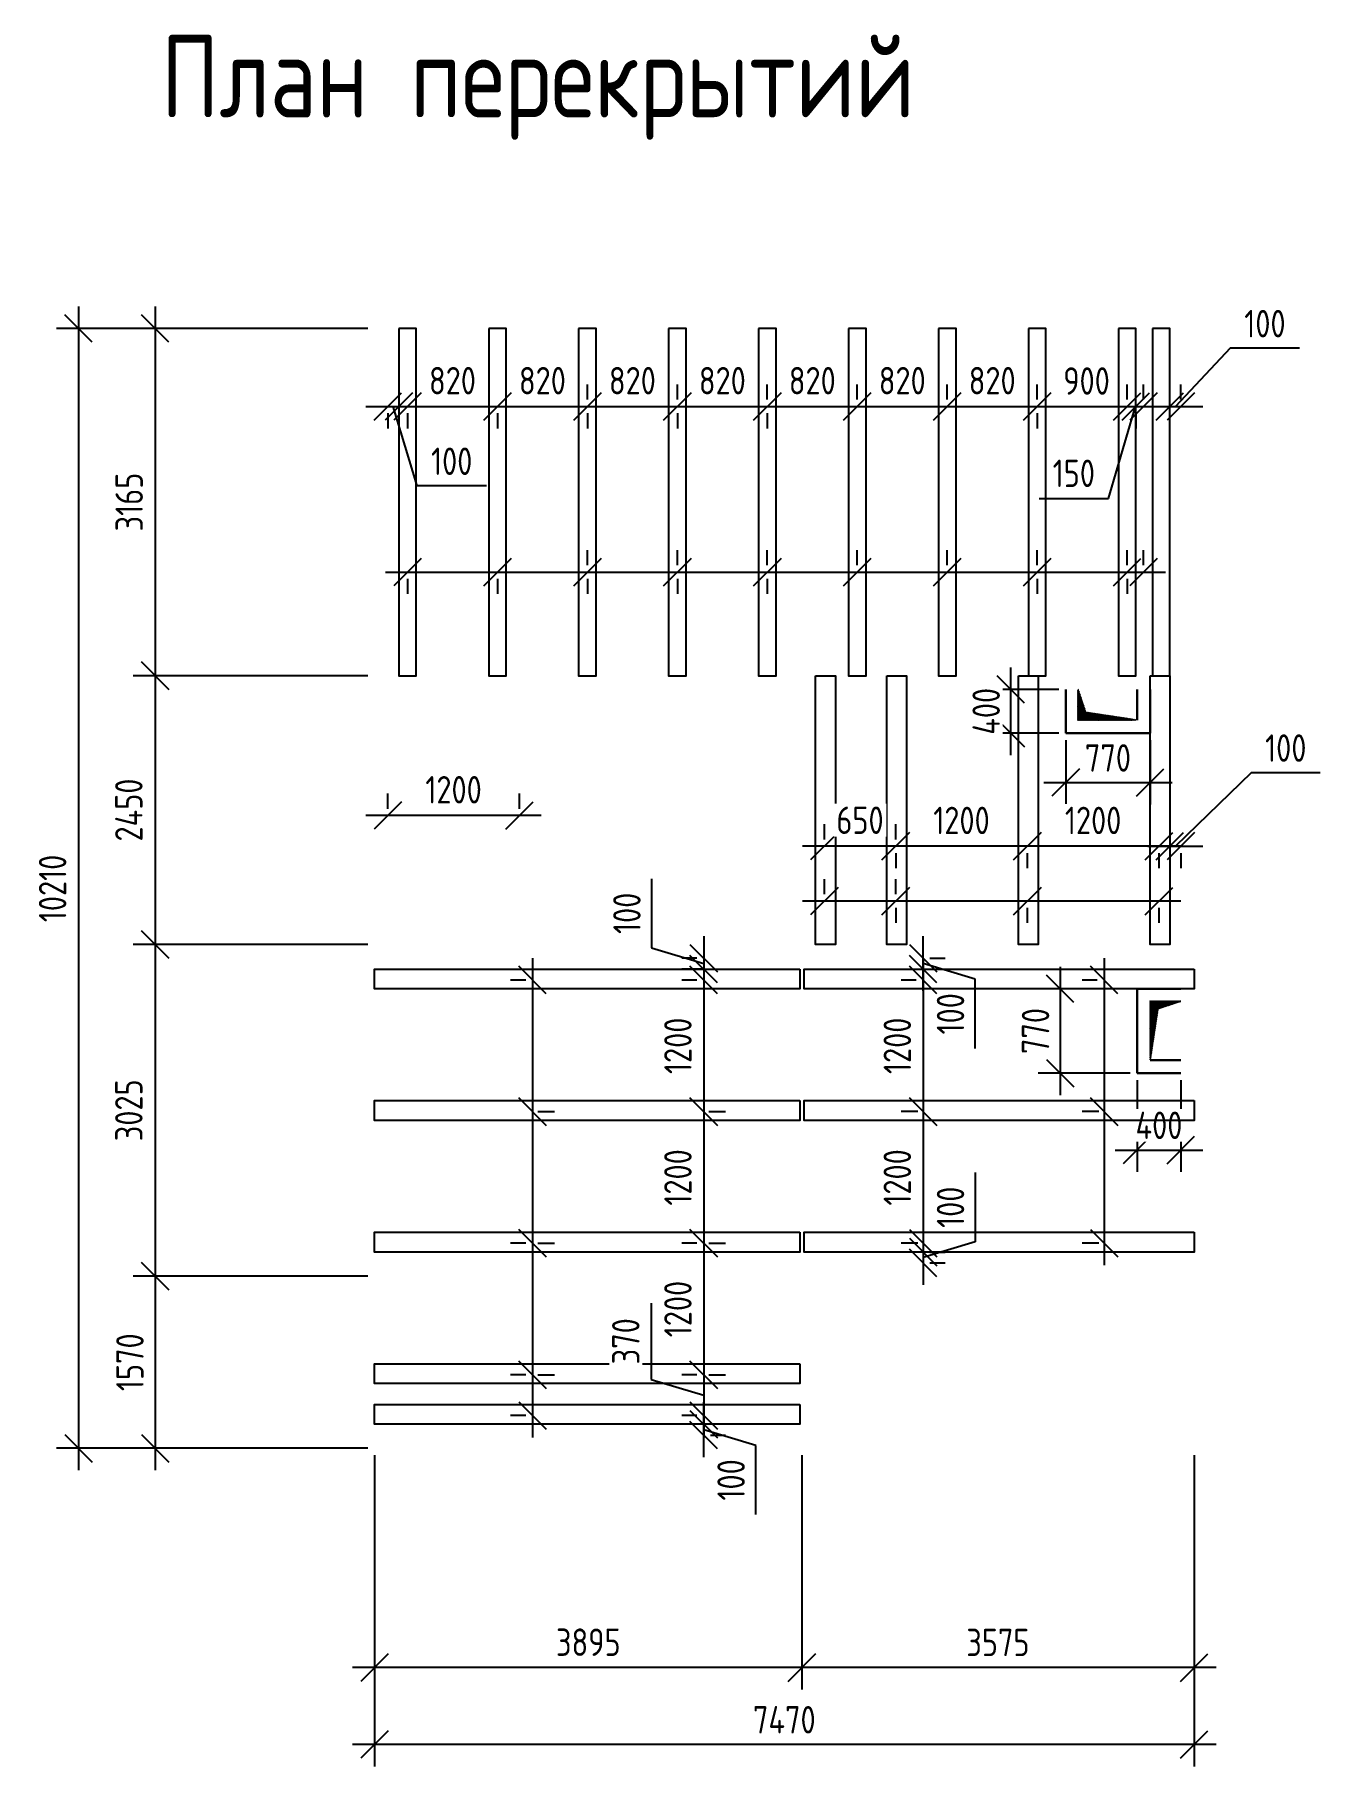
# Model space of a CAD drawing. Header units: millimetres. Extents: x -3099 to 8621, y -2900 to 12890.
import ezdxf

# ---------------------------------------------------------------- set-up
doc = ezdxf.new("R2010")
doc.units = ezdxf.units.MM
doc.header["$PDMODE"] = 35
for name, color, linetype, lineweight in [('СПДС_ОБЪЕКТЫ', 62, 'Continuous', 25), ('СПДС_РАЗМЕРЫ', 152, 'Continuous', 25), ('СПДС_ТАБЛИЦЫ', 7, 'Continuous', 25)]:
    doc.layers.add(name, color=color, linetype=linetype, lineweight=lineweight)
doc.styles.add('ГОСТ 2.304', font='CS_Gost2304.shx')
doc.dimstyles.new('СПДС', dxfattribs={"dimscale": 100, "dimtxt": 2.5, "dimasz": 2.5, "dimexe": 2, "dimexo": 0.625, "dimgap": 1, "dimtad": 1, "dimdec": 0, "dimtxsty": 'ГОСТ 2.304', "dimblk": 'OBLIQUE', "dimblk1": 'OBLIQUE', "dimblk2": 'OBLIQUE', "dimcen": 2.5, "dimdle": 2, "dimadec": 0, "dimazin": 2, "dimtfac": 0.75, "dimtdec": 4, "dimtmove": 1, "dimatfit": 3, "dimfxl": 1, "dimtfill": 1, "dimtolj": 1, "dimarcsym": 1})

msp = doc.modelspace()

# ---------------------------------------------------------------- texts
at = {"layer": 'СПДС_ТАБЛИЦЫ', "ltscale": 100, "style": 'ГОСТ 2.304'}
msp.add_text('План перекрытий', height=750, dxfattribs=at).set_placement((-1948.9, 12135.2))

# ---------------------------------------------------------------- blocks, each defined once
blk = doc.blocks.new('_Oblique')
at = {"color": 0, "linetype": 'ByBlock', "lineweight": -2}
blk.add_line((-0.5, -0.5), (0.5, 0.5), dxfattribs=at)
blk = doc.blocks.new('*D21')
at = {"layer": 'Defpoints', "color": 0, "ltscale": 100}
for p in [(0, 10210), (0, 0), (-2700, 0)]:
    blk.add_point(p, dxfattribs=at)
at = {"layer": 'СПДС_РАЗМЕРЫ', "color": 0, "lineweight": -2, "ltscale": 100}
for p, q in [((-2700, 10410), (-2700, -200)), ((-62, 10210), (-2900, 10210)), ((-62, 0), (-2900, 0))]:
    blk.add_line(p, q, dxfattribs=at)
at = {"layer": 'СПДС_РАЗМЕРЫ', "color": 0, "lineweight": -2, "ltscale": 100, "xscale": 250, "yscale": 250, "zscale": 250}
for p, rotation in [((-2700, 10210), 90), ((-2700, 0), 270)]:
    blk.add_blockref('_Oblique', p, dxfattribs=dict(at, rotation=rotation))
at = {"layer": 'СПДС_РАЗМЕРЫ', "color": 0, "lineweight": 25, "ltscale": 100, "insert": (-2935, 5105), "char_height": 250, "attachment_point": 5, "rotation": 90, "style": 'ГОСТ 2.304', "bg_fill": 3, "box_fill_scale": 1.1, "bg_fill_color": 256, "bg_fill_true_color": 13158600, "bg_fill_transparency": 0}
blk.add_mtext('\\A1;10210', dxfattribs=at)
blk = doc.blocks.new('*D22')
at = {"layer": 'Defpoints', "color": 0, "ltscale": 100}
for p in [(0, 1570), (0, 0), (-2000, 0)]:
    blk.add_point(p, dxfattribs=at)
at = {"layer": 'СПДС_РАЗМЕРЫ', "color": 0, "lineweight": -2, "ltscale": 100}
for p, q in [((-2000, 1770), (-2000, -200)), ((-62, 1570), (-2200, 1570)), ((-62, 0), (-2200, 0))]:
    blk.add_line(p, q, dxfattribs=at)
at = {"layer": 'СПДС_РАЗМЕРЫ', "color": 0, "lineweight": -2, "ltscale": 100, "xscale": 250, "yscale": 250, "zscale": 250}
for p, rotation in [((-2000, 1570), 90), ((-2000, 0), 270)]:
    blk.add_blockref('_Oblique', p, dxfattribs=dict(at, rotation=rotation))
at = {"layer": 'СПДС_РАЗМЕРЫ', "color": 0, "lineweight": 25, "ltscale": 100, "insert": (-2230, 785), "char_height": 250, "attachment_point": 5, "rotation": 90, "style": 'ГОСТ 2.304', "bg_fill": 3, "box_fill_scale": 1.1, "bg_fill_color": 256, "bg_fill_true_color": 13158600, "bg_fill_transparency": 0}
blk.add_mtext('\\A1;1570', dxfattribs=at)
blk = doc.blocks.new('*D23')
at = {"layer": 'Defpoints', "color": 0, "ltscale": 100}
for p in [(0, 4595), (-2000, 1570), (0, 1570)]:
    blk.add_point(p, dxfattribs=at)
at = {"layer": 'СПДС_РАЗМЕРЫ', "color": 0, "lineweight": -2, "ltscale": 100}
for p, q in [((-2000, 4795), (-2000, 1370)), ((-62, 4595), (-2200, 4595)), ((-62, 1570), (-2200, 1570))]:
    blk.add_line(p, q, dxfattribs=at)
at = {"layer": 'СПДС_РАЗМЕРЫ', "color": 0, "lineweight": -2, "ltscale": 100, "xscale": 250, "yscale": 250, "zscale": 250}
for p, rotation in [((-2000, 4595), 90.00000000000001), ((-2000, 1570), 270)]:
    blk.add_blockref('_Oblique', p, dxfattribs=dict(at, rotation=rotation))
at = {"layer": 'СПДС_РАЗМЕРЫ', "color": 0, "lineweight": 25, "ltscale": 100, "insert": (-2240, 3082), "char_height": 250, "attachment_point": 5, "rotation": 90, "style": 'ГОСТ 2.304', "bg_fill": 3, "box_fill_scale": 1.1, "bg_fill_color": 256, "bg_fill_true_color": 13158600, "bg_fill_transparency": 0}
blk.add_mtext('\\A1;3025', dxfattribs=at)
blk = doc.blocks.new('*D24')
at = {"layer": 'Defpoints', "color": 0, "ltscale": 100}
for p in [(0, 7045), (-2000, 4595), (0, 4595)]:
    blk.add_point(p, dxfattribs=at)
at = {"layer": 'СПДС_РАЗМЕРЫ', "color": 0, "lineweight": -2, "ltscale": 100}
for p, q in [((-2000, 7245), (-2000, 4395)), ((-62, 7045), (-2200, 7045)), ((-62, 4595), (-2200, 4595))]:
    blk.add_line(p, q, dxfattribs=at)
at = {"layer": 'СПДС_РАЗМЕРЫ', "color": 0, "lineweight": -2, "ltscale": 100, "xscale": 250, "yscale": 250, "zscale": 250}
for p, rotation in [((-2000, 7045), 90.00000000000001), ((-2000, 4595), 270)]:
    blk.add_blockref('_Oblique', p, dxfattribs=dict(at, rotation=rotation))
at = {"layer": 'СПДС_РАЗМЕРЫ', "color": 0, "lineweight": 25, "ltscale": 100, "insert": (-2240, 5820), "char_height": 250, "attachment_point": 5, "rotation": 90, "style": 'ГОСТ 2.304', "bg_fill": 3, "box_fill_scale": 1.1, "bg_fill_color": 256, "bg_fill_true_color": 13158600, "bg_fill_transparency": 0}
blk.add_mtext('\\A1;2450', dxfattribs=at)
blk = doc.blocks.new('*D25')
at = {"layer": 'Defpoints', "color": 0, "ltscale": 100}
for p in [(0, 10210), (-2000, 7045), (0, 7045)]:
    blk.add_point(p, dxfattribs=at)
at = {"layer": 'СПДС_РАЗМЕРЫ', "color": 0, "lineweight": -2, "ltscale": 100}
for p, q in [((-2000, 10410), (-2000, 6845)), ((-62, 10210), (-2200, 10210)), ((-62, 7045), (-2200, 7045))]:
    blk.add_line(p, q, dxfattribs=at)
at = {"layer": 'СПДС_РАЗМЕРЫ', "color": 0, "lineweight": -2, "ltscale": 100, "xscale": 250, "yscale": 250, "zscale": 250}
for p, rotation in [((-2000, 10210), 90.00000000000001), ((-2000, 7045), 270)]:
    blk.add_blockref('_Oblique', p, dxfattribs=dict(at, rotation=rotation))
at = {"layer": 'СПДС_РАЗМЕРЫ', "color": 0, "lineweight": 25, "ltscale": 100, "insert": (-2237, 8628), "char_height": 250, "attachment_point": 5, "rotation": 90, "style": 'ГОСТ 2.304', "bg_fill": 3, "box_fill_scale": 1.1, "bg_fill_color": 256, "bg_fill_true_color": 13158600, "bg_fill_transparency": 0}
blk.add_mtext('\\A1;3165', dxfattribs=at)
blk = doc.blocks.new('*D27')
at = {"layer": 'Defpoints', "color": 0, "ltscale": 100}
for p in [(0, 0), (7470, 0), (0, -2700)]:
    blk.add_point(p, dxfattribs=at)
at = {"layer": 'СПДС_РАЗМЕРЫ', "color": 0, "lineweight": -2, "ltscale": 100}
for p, q in [((0, -62), (0, -2900)), ((7470, -62), (7470, -2900)), ((7670, -2700), (-200, -2700))]:
    blk.add_line(p, q, dxfattribs=at)
at = {"layer": 'СПДС_РАЗМЕРЫ', "color": 0, "lineweight": -2, "ltscale": 100, "xscale": 250, "yscale": 250, "zscale": 250, "rotation": 180}
blk.add_blockref('_Oblique', (0, -2700), dxfattribs=at)
at = {"layer": 'СПДС_РАЗМЕРЫ', "color": 0, "lineweight": -2, "ltscale": 100, "xscale": 250, "yscale": 250, "zscale": 250}
blk.add_blockref('_Oblique', (7470, -2700), dxfattribs=at)
at = {"layer": 'СПДС_РАЗМЕРЫ', "color": 0, "lineweight": 25, "ltscale": 100, "insert": (3735, -2475), "char_height": 250, "attachment_point": 5, "style": 'ГОСТ 2.304', "bg_fill": 3, "box_fill_scale": 1.1, "bg_fill_color": 256, "bg_fill_true_color": 13158600, "bg_fill_transparency": 0}
blk.add_mtext('\\A1;7470', dxfattribs=at)
blk = doc.blocks.new('*D28')
at = {"layer": 'Defpoints', "color": 0, "ltscale": 100}
for p in [(0, 0), (3895, 0), (0, -2000)]:
    blk.add_point(p, dxfattribs=at)
at = {"layer": 'СПДС_РАЗМЕРЫ', "color": 0, "lineweight": -2, "ltscale": 100}
for p, q in [((0, -62), (0, -2200)), ((3895, -62), (3895, -2200)), ((4095, -2000), (-200, -2000))]:
    blk.add_line(p, q, dxfattribs=at)
at = {"layer": 'СПДС_РАЗМЕРЫ', "color": 0, "lineweight": -2, "ltscale": 100, "xscale": 250, "yscale": 250, "zscale": 250, "rotation": 180}
blk.add_blockref('_Oblique', (0, -2000), dxfattribs=at)
at = {"layer": 'СПДС_РАЗМЕРЫ', "color": 0, "lineweight": -2, "ltscale": 100, "xscale": 250, "yscale": 250, "zscale": 250}
blk.add_blockref('_Oblique', (3895, -2000), dxfattribs=at)
at = {"layer": 'СПДС_РАЗМЕРЫ', "color": 0, "lineweight": 25, "ltscale": 100, "insert": (1948, -1768), "char_height": 250, "attachment_point": 5, "style": 'ГОСТ 2.304', "bg_fill": 3, "box_fill_scale": 1.1, "bg_fill_color": 256, "bg_fill_true_color": 13158600, "bg_fill_transparency": 0}
blk.add_mtext('\\A1;3895', dxfattribs=at)
blk = doc.blocks.new('*D29')
at = {"layer": 'Defpoints', "color": 0, "ltscale": 100}
for p in [(3895, 0), (7470, 0), (3895, -2000)]:
    blk.add_point(p, dxfattribs=at)
at = {"layer": 'СПДС_РАЗМЕРЫ', "color": 0, "lineweight": -2, "ltscale": 100}
for p, q in [((3895, -62), (3895, -2200)), ((7470, -62), (7470, -2200)), ((7670, -2000), (3695, -2000))]:
    blk.add_line(p, q, dxfattribs=at)
at = {"layer": 'СПДС_РАЗМЕРЫ', "color": 0, "lineweight": -2, "ltscale": 100, "xscale": 250, "yscale": 250, "zscale": 250, "rotation": 180}
blk.add_blockref('_Oblique', (3895, -2000), dxfattribs=at)
at = {"layer": 'СПДС_РАЗМЕРЫ', "color": 0, "lineweight": -2, "ltscale": 100, "xscale": 250, "yscale": 250, "zscale": 250}
blk.add_blockref('_Oblique', (7470, -2000), dxfattribs=at)
at = {"layer": 'СПДС_РАЗМЕРЫ', "color": 0, "lineweight": 25, "ltscale": 100, "insert": (5682, -1770), "char_height": 250, "attachment_point": 5, "style": 'ГОСТ 2.304', "bg_fill": 3, "box_fill_scale": 1.1, "bg_fill_color": 256, "bg_fill_true_color": 13158600, "bg_fill_transparency": 0}
blk.add_mtext('\\A1;3575', dxfattribs=at)
blk = doc.blocks.new('*D612')
at = {"layer": 'Defpoints', "color": 0, "ltscale": 100}
for p in [(120, 9500), (220, 9545), (220, 9500)]:
    blk.add_point(p, dxfattribs=at)
at = {"layer": 'СПДС_РАЗМЕРЫ', "color": 0, "lineweight": -2, "ltscale": 100}
for p, q in [((-80, 9500), (420, 9500)), ((388, 8775), (170, 9500)), ((220, 9483), (220, 9300)), ((120, 9438), (120, 9300)), ((1019, 8775), (388, 8775))]:
    blk.add_line(p, q, dxfattribs=at)
at = {"layer": 'СПДС_РАЗМЕРЫ', "color": 0, "lineweight": -2, "ltscale": 100, "xscale": 250, "yscale": 250, "zscale": 250}
blk.add_blockref('_Oblique', (120, 9500), dxfattribs=at)
at = {"layer": 'СПДС_РАЗМЕРЫ', "color": 0, "lineweight": -2, "ltscale": 100, "xscale": 250, "yscale": 250, "zscale": 250, "rotation": 180}
blk.add_blockref('_Oblique', (220, 9500), dxfattribs=at)
at = {"layer": 'СПДС_РАЗМЕРЫ', "color": 0, "ltscale": 100, "insert": (703, 9000), "char_height": 250, "attachment_point": 5, "style": 'ГОСТ 2.304', "bg_fill": 3, "box_fill_scale": 1.1, "bg_fill_color": 256, "bg_fill_true_color": 13158600, "bg_fill_transparency": 0}
blk.add_mtext('\\A1;100', dxfattribs=at)
blk = doc.blocks.new('*D626')
at = {"layer": 'Defpoints', "color": 0, "ltscale": 100}
for p in [(7250, 9500), (7350, 9500), (7350, 9500)]:
    blk.add_point(p, dxfattribs=at)
at = {"layer": 'СПДС_РАЗМЕРЫ', "color": 0, "lineweight": -2, "ltscale": 100}
for p, q in [((7800, 10030), (7300, 9500)), ((8431, 10030), (7800, 10030)), ((7250, 9562), (7250, 9700)), ((7350, 9562), (7350, 9700)), ((7050, 9500), (7550, 9500))]:
    blk.add_line(p, q, dxfattribs=at)
at = {"layer": 'СПДС_РАЗМЕРЫ', "color": 0, "lineweight": -2, "ltscale": 100, "xscale": 250, "yscale": 250, "zscale": 250}
blk.add_blockref('_Oblique', (7250, 9500), dxfattribs=at)
at = {"layer": 'СПДС_РАЗМЕРЫ', "color": 0, "lineweight": -2, "ltscale": 100, "xscale": 250, "yscale": 250, "zscale": 250, "rotation": 180}
blk.add_blockref('_Oblique', (7350, 9500), dxfattribs=at)
at = {"layer": 'СПДС_РАЗМЕРЫ', "color": 0, "ltscale": 100, "insert": (8116, 10255), "char_height": 250, "attachment_point": 5, "style": 'ГОСТ 2.304', "bg_fill": 3, "box_fill_scale": 1.1, "bg_fill_color": 256, "bg_fill_true_color": 13158600, "bg_fill_transparency": 0}
blk.add_mtext('\\A1;100', dxfattribs=at)
blk = doc.blocks.new('*D652')
at = {"layer": 'Defpoints', "color": 0, "ltscale": 100}
for p in [(7250, 5490), (7350, 5490), (7350, 5490)]:
    blk.add_point(p, dxfattribs=at)
at = {"layer": 'СПДС_РАЗМЕРЫ', "color": 0, "lineweight": -2, "ltscale": 100}
for p, q in [((7990, 6160), (7300, 5490)), ((8621, 6160), (7990, 6160)), ((7050, 5490), (7550, 5490)), ((7250, 5428), (7250, 5290)), ((7350, 5428), (7350, 5290))]:
    blk.add_line(p, q, dxfattribs=at)
at = {"layer": 'СПДС_РАЗМЕРЫ', "color": 0, "lineweight": -2, "ltscale": 100, "xscale": 250, "yscale": 250, "zscale": 250}
blk.add_blockref('_Oblique', (7250, 5490), dxfattribs=at)
at = {"layer": 'СПДС_РАЗМЕРЫ', "color": 0, "lineweight": -2, "ltscale": 100, "xscale": 250, "yscale": 250, "zscale": 250, "rotation": 180}
blk.add_blockref('_Oblique', (7350, 5490), dxfattribs=at)
at = {"layer": 'СПДС_РАЗМЕРЫ', "color": 0, "ltscale": 100, "insert": (8306, 6385), "char_height": 250, "attachment_point": 5, "style": 'ГОСТ 2.304', "bg_fill": 3, "box_fill_scale": 1.1, "bg_fill_color": 256, "bg_fill_true_color": 13158600, "bg_fill_transparency": 0}
blk.add_mtext('\\A1;100', dxfattribs=at)
blk = doc.blocks.new('*D655')
at = {"layer": 'Defpoints', "color": 0, "ltscale": 100}
for p in [(6300, 6520), (7070, 6520), (7070, 6070)]:
    blk.add_point(p, dxfattribs=at)
at = {"layer": 'СПДС_РАЗМЕРЫ', "color": 0, "lineweight": -2, "ltscale": 100}
for p, q in [((6300, 6458), (6300, 5870)), ((7070, 6458), (7070, 5870)), ((6100, 6070), (7270, 6070))]:
    blk.add_line(p, q, dxfattribs=at)
at = {"layer": 'СПДС_РАЗМЕРЫ', "color": 0, "lineweight": -2, "ltscale": 100, "xscale": 250, "yscale": 250, "zscale": 250, "rotation": 180}
blk.add_blockref('_Oblique', (6300, 6070), dxfattribs=at)
at = {"layer": 'СПДС_РАЗМЕРЫ', "color": 0, "lineweight": -2, "ltscale": 100, "xscale": 250, "yscale": 250, "zscale": 250}
blk.add_blockref('_Oblique', (7070, 6070), dxfattribs=at)
at = {"layer": 'СПДС_РАЗМЕРЫ', "color": 0, "ltscale": 100, "insert": (6685, 6295), "char_height": 250, "attachment_point": 5, "style": 'ГОСТ 2.304', "bg_fill": 3, "box_fill_scale": 1.1, "bg_fill_color": 256, "bg_fill_true_color": 13158600, "bg_fill_transparency": 0}
blk.add_mtext('\\A1;770', dxfattribs=at)
blk = doc.blocks.new('*D658')
at = {"layer": 'Defpoints', "color": 0, "ltscale": 100}
for p in [(6300, 6920), (6300, 6520)]:
    blk.add_point(p, dxfattribs=at)
at = {"layer": 'СПДС_РАЗМЕРЫ', "color": 0, "lineweight": -2, "ltscale": 100}
for p, q in [((5800, 6320), (5800, 7120)), ((6237, 6920), (5600, 6920)), ((6237, 6520), (5600, 6520))]:
    blk.add_line(p, q, dxfattribs=at)
at = {"layer": 'СПДС_РАЗМЕРЫ', "color": 0, "lineweight": -2, "ltscale": 100, "xscale": 250, "yscale": 250, "zscale": 250}
for p, rotation in [((5800, 6920), 90), ((5800, 6520), 270)]:
    blk.add_blockref('_Oblique', p, dxfattribs=dict(at, rotation=rotation))
at = {"layer": 'СПДС_РАЗМЕРЫ', "color": 0, "ltscale": 100, "insert": (5575, 6720), "char_height": 250, "attachment_point": 5, "rotation": 90, "style": 'ГОСТ 2.304', "bg_fill": 3, "box_fill_scale": 1.1, "bg_fill_color": 256, "bg_fill_true_color": 13158600, "bg_fill_transparency": 0}
blk.add_mtext('\\A1;400', dxfattribs=at)
at = {"layer": 'Defpoints', "color": 0, "ltscale": 100}
blk.add_point((5800, 6920), dxfattribs=at)
blk = doc.blocks.new('*D661')
at = {"layer": 'Defpoints', "color": 0, "ltscale": 100}
for p in [(6950, 4190), (6250, 3420), (6950, 3420)]:
    blk.add_point(p, dxfattribs=at)
at = {"layer": 'СПДС_РАЗМЕРЫ', "color": 0, "lineweight": -2, "ltscale": 100}
for p, q in [((6250, 4390), (6250, 3220)), ((6888, 4190), (6050, 4190)), ((6888, 3420), (6050, 3420))]:
    blk.add_line(p, q, dxfattribs=at)
at = {"layer": 'СПДС_РАЗМЕРЫ', "color": 0, "lineweight": -2, "ltscale": 100, "xscale": 250, "yscale": 250, "zscale": 250}
for p, rotation in [((6250, 4190), 90), ((6250, 3420), 270)]:
    blk.add_blockref('_Oblique', p, dxfattribs=dict(at, rotation=rotation))
at = {"layer": 'СПДС_РАЗМЕРЫ', "color": 0, "ltscale": 100, "insert": (6025, 3805), "char_height": 250, "attachment_point": 5, "rotation": 90, "style": 'ГОСТ 2.304', "bg_fill": 3, "box_fill_scale": 1.1, "bg_fill_color": 256, "bg_fill_true_color": 13158600, "bg_fill_transparency": 0}
blk.add_mtext('\\A1;770', dxfattribs=at)
blk = doc.blocks.new('*D664')
at = {"layer": 'Defpoints', "color": 0, "ltscale": 100}
for p in [(6950, 3420), (7350, 3420)]:
    blk.add_point(p, dxfattribs=at)
at = {"layer": 'СПДС_РАЗМЕРЫ', "color": 0, "lineweight": -2, "ltscale": 100}
for p, q in [((6950, 3357), (6950, 2520)), ((7350, 3357), (7350, 2520)), ((6750, 2720), (7550, 2720))]:
    blk.add_line(p, q, dxfattribs=at)
at = {"layer": 'СПДС_РАЗМЕРЫ', "color": 0, "lineweight": -2, "ltscale": 100, "xscale": 250, "yscale": 250, "zscale": 250, "rotation": 180}
blk.add_blockref('_Oblique', (6950, 2720), dxfattribs=at)
at = {"layer": 'СПДС_РАЗМЕРЫ', "color": 0, "lineweight": -2, "ltscale": 100, "xscale": 250, "yscale": 250, "zscale": 250}
blk.add_blockref('_Oblique', (7350, 2720), dxfattribs=at)
at = {"layer": 'СПДС_РАЗМЕРЫ', "color": 0, "ltscale": 100, "insert": (7150, 2945), "char_height": 250, "attachment_point": 5, "style": 'ГОСТ 2.304', "bg_fill": 3, "box_fill_scale": 1.1, "bg_fill_color": 256, "bg_fill_true_color": 13158600, "bg_fill_transparency": 0}
blk.add_mtext('\\A1;400', dxfattribs=at)
at = {"layer": 'Defpoints', "color": 0, "ltscale": 100}
blk.add_point((7350, 2720), dxfattribs=at)
blk = doc.blocks.new('*D697')
at = {"layer": 'Defpoints', "color": 0, "ltscale": 100}
for p in [(5000, 4470), (5000, 4470), (5000, 4370)]:
    blk.add_point(p, dxfattribs=at)
at = {"layer": 'СПДС_РАЗМЕРЫ', "color": 0, "lineweight": -2, "ltscale": 100}
for p, q in [((5000, 4170), (5000, 4670)), ((5062, 4470), (5200, 4470)), ((5475, 4277), (5000, 4420)), ((5062, 4370), (5200, 4370)), ((5475, 3646), (5475, 4277))]:
    blk.add_line(p, q, dxfattribs=at)
at = {"layer": 'СПДС_РАЗМЕРЫ', "color": 0, "lineweight": -2, "ltscale": 100, "xscale": 250, "yscale": 250, "zscale": 250}
for p, rotation in [((5000, 4470), 270), ((5000, 4370), 90)]:
    blk.add_blockref('_Oblique', p, dxfattribs=dict(at, rotation=rotation))
at = {"layer": 'СПДС_РАЗМЕРЫ', "color": 0, "ltscale": 100, "insert": (5250, 3962), "char_height": 250, "attachment_point": 5, "rotation": 90, "style": 'ГОСТ 2.304', "bg_fill": 3, "box_fill_scale": 1.1, "bg_fill_color": 256, "bg_fill_true_color": 13158600, "bg_fill_transparency": 0}
blk.add_mtext('\\A1;100', dxfattribs=at)
blk = doc.blocks.new('*D700')
at = {"layer": 'Defpoints', "color": 0, "ltscale": 100}
for p in [(5000, 1790), (5000, 1690), (5000, 1690)]:
    blk.add_point(p, dxfattribs=at)
at = {"layer": 'СПДС_РАЗМЕРЫ', "color": 0, "lineweight": -2, "ltscale": 100}
for p, q in [((5475, 2514), (5475, 1883)), ((5000, 1990), (5000, 1490)), ((5475, 1883), (5000, 1740)), ((5062, 1790), (5200, 1790)), ((5062, 1690), (5200, 1690))]:
    blk.add_line(p, q, dxfattribs=at)
at = {"layer": 'СПДС_РАЗМЕРЫ', "color": 0, "lineweight": -2, "ltscale": 100, "xscale": 250, "yscale": 250, "zscale": 250}
for p, rotation in [((5000, 1790), 270), ((5000, 1690), 90)]:
    blk.add_blockref('_Oblique', p, dxfattribs=dict(at, rotation=rotation))
at = {"layer": 'СПДС_РАЗМЕРЫ', "color": 0, "ltscale": 100, "insert": (5250, 2198), "char_height": 250, "attachment_point": 5, "rotation": 90, "style": 'ГОСТ 2.304', "bg_fill": 3, "box_fill_scale": 1.1, "bg_fill_color": 256, "bg_fill_true_color": 13158600, "bg_fill_transparency": 0}
blk.add_mtext('\\A1;100', dxfattribs=at)
blk = doc.blocks.new('*D701')
at = {"layer": 'Defpoints', "color": 0, "ltscale": 100}
for p in [(3000, 4470), (3000, 4370), (3045, 4370)]:
    blk.add_point(p, dxfattribs=at)
at = {"layer": 'СПДС_РАЗМЕРЫ', "color": 0, "lineweight": -2, "ltscale": 100}
for p, q in [((2525, 5194), (2525, 4563)), ((3000, 4670), (3000, 4170)), ((2525, 4563), (3000, 4420)), ((2938, 4470), (2800, 4470)), ((2983, 4370), (2800, 4370))]:
    blk.add_line(p, q, dxfattribs=at)
at = {"layer": 'СПДС_РАЗМЕРЫ', "color": 0, "lineweight": -2, "ltscale": 100, "xscale": 250, "yscale": 250, "zscale": 250}
for p, rotation in [((3000, 4470), 270), ((3000, 4370), 90)]:
    blk.add_blockref('_Oblique', p, dxfattribs=dict(at, rotation=rotation))
at = {"layer": 'СПДС_РАЗМЕРЫ', "color": 0, "ltscale": 100, "insert": (2300, 4878), "char_height": 250, "attachment_point": 5, "rotation": 90, "style": 'ГОСТ 2.304', "bg_fill": 3, "box_fill_scale": 1.1, "bg_fill_color": 256, "bg_fill_true_color": 13158600, "bg_fill_transparency": 0}
blk.add_mtext('\\A1;100', dxfattribs=at)
blk = doc.blocks.new('*D702')
at = {"layer": 'Defpoints', "color": 0, "ltscale": 100}
for p in [(3000, 220), (3045, 220), (3000, 120)]:
    blk.add_point(p, dxfattribs=at)
at = {"layer": 'СПДС_РАЗМЕРЫ', "color": 0, "lineweight": -2, "ltscale": 100}
for p, q in [((3000, -80), (3000, 420)), ((2983, 220), (2800, 220)), ((3475, 27), (3000, 170)), ((3062, 120), (3200, 120)), ((3475, -604), (3475, 27))]:
    blk.add_line(p, q, dxfattribs=at)
at = {"layer": 'СПДС_РАЗМЕРЫ', "color": 0, "lineweight": -2, "ltscale": 100, "xscale": 250, "yscale": 250, "zscale": 250}
for p, rotation in [((3000, 220), 270), ((3000, 120), 90)]:
    blk.add_blockref('_Oblique', p, dxfattribs=dict(at, rotation=rotation))
at = {"layer": 'СПДС_РАЗМЕРЫ', "color": 0, "ltscale": 100, "insert": (3250, -288), "char_height": 250, "attachment_point": 5, "rotation": 90, "style": 'ГОСТ 2.304', "bg_fill": 3, "box_fill_scale": 1.1, "bg_fill_color": 256, "bg_fill_true_color": 13158600, "bg_fill_transparency": 0}
blk.add_mtext('\\A1;100', dxfattribs=at)
blk = doc.blocks.new('*D710')
at = {"layer": 'Defpoints', "color": 0, "ltscale": 100}
for p in [(300, 9500), (1120, 9500), (1120, 9500)]:
    blk.add_point(p, dxfattribs=at)
at = {"layer": 'СПДС_РАЗМЕРЫ', "color": 0, "lineweight": -2, "ltscale": 100}
for p, q in [((100, 9500), (1320, 9500)), ((300, 9438), (300, 9300)), ((1120, 9438), (1120, 9300))]:
    blk.add_line(p, q, dxfattribs=at)
at = {"layer": 'СПДС_РАЗМЕРЫ', "color": 0, "lineweight": -2, "ltscale": 100, "xscale": 250, "yscale": 250, "zscale": 250, "rotation": 180}
blk.add_blockref('_Oblique', (300, 9500), dxfattribs=at)
at = {"layer": 'СПДС_РАЗМЕРЫ', "color": 0, "lineweight": -2, "ltscale": 100, "xscale": 250, "yscale": 250, "zscale": 250}
blk.add_blockref('_Oblique', (1120, 9500), dxfattribs=at)
at = {"layer": 'СПДС_РАЗМЕРЫ', "color": 0, "ltscale": 100, "insert": (710, 9735), "char_height": 250, "attachment_point": 5, "style": 'ГОСТ 2.304', "bg_fill": 3, "box_fill_scale": 1.1, "bg_fill_color": 256, "bg_fill_true_color": 13158600, "bg_fill_transparency": 0}
blk.add_mtext('\\A1;820', dxfattribs=at)
blk = doc.blocks.new('*D711')
at = {"layer": 'Defpoints', "color": 0, "ltscale": 100}
for p in [(1120, 9500), (1940, 9500), (1940, 9500)]:
    blk.add_point(p, dxfattribs=at)
at = {"layer": 'СПДС_РАЗМЕРЫ', "color": 0, "lineweight": -2, "ltscale": 100}
for p, q in [((920, 9500), (2140, 9500)), ((1120, 9438), (1120, 9300)), ((1940, 9438), (1940, 9300))]:
    blk.add_line(p, q, dxfattribs=at)
at = {"layer": 'СПДС_РАЗМЕРЫ', "color": 0, "lineweight": -2, "ltscale": 100, "xscale": 250, "yscale": 250, "zscale": 250, "rotation": 180}
blk.add_blockref('_Oblique', (1120, 9500), dxfattribs=at)
at = {"layer": 'СПДС_РАЗМЕРЫ', "color": 0, "lineweight": -2, "ltscale": 100, "xscale": 250, "yscale": 250, "zscale": 250}
blk.add_blockref('_Oblique', (1940, 9500), dxfattribs=at)
at = {"layer": 'СПДС_РАЗМЕРЫ', "color": 0, "ltscale": 100, "insert": (1530, 9735), "char_height": 250, "attachment_point": 5, "style": 'ГОСТ 2.304', "bg_fill": 3, "box_fill_scale": 1.1, "bg_fill_color": 256, "bg_fill_true_color": 13158600, "bg_fill_transparency": 0}
blk.add_mtext('\\A1;820', dxfattribs=at)
blk = doc.blocks.new('*D714')
at = {"layer": 'Defpoints', "color": 0, "ltscale": 100}
for p in [(1940, 9500), (2760, 9500), (2760, 9500)]:
    blk.add_point(p, dxfattribs=at)
at = {"layer": 'СПДС_РАЗМЕРЫ', "color": 0, "lineweight": -2, "ltscale": 100}
for p, q in [((1940, 9562), (1940, 9700)), ((2760, 9562), (2760, 9700)), ((1740, 9500), (2960, 9500))]:
    blk.add_line(p, q, dxfattribs=at)
at = {"layer": 'СПДС_РАЗМЕРЫ', "color": 0, "lineweight": -2, "ltscale": 100, "xscale": 250, "yscale": 250, "zscale": 250, "rotation": 180}
blk.add_blockref('_Oblique', (1940, 9500), dxfattribs=at)
at = {"layer": 'СПДС_РАЗМЕРЫ', "color": 0, "lineweight": -2, "ltscale": 100, "xscale": 250, "yscale": 250, "zscale": 250}
blk.add_blockref('_Oblique', (2760, 9500), dxfattribs=at)
at = {"layer": 'СПДС_РАЗМЕРЫ', "color": 0, "ltscale": 100, "insert": (2350, 9735), "char_height": 250, "attachment_point": 5, "style": 'ГОСТ 2.304', "bg_fill": 3, "box_fill_scale": 1.1, "bg_fill_color": 256, "bg_fill_true_color": 13158600, "bg_fill_transparency": 0}
blk.add_mtext('\\A1;820', dxfattribs=at)
blk = doc.blocks.new('*D715')
at = {"layer": 'Defpoints', "color": 0, "ltscale": 100}
for p in [(2760, 9500), (3580, 9500), (3580, 9500)]:
    blk.add_point(p, dxfattribs=at)
at = {"layer": 'СПДС_РАЗМЕРЫ', "color": 0, "lineweight": -2, "ltscale": 100}
for p, q in [((2560, 9500), (3780, 9500)), ((2760, 9438), (2760, 9300)), ((3580, 9438), (3580, 9300))]:
    blk.add_line(p, q, dxfattribs=at)
at = {"layer": 'СПДС_РАЗМЕРЫ', "color": 0, "lineweight": -2, "ltscale": 100, "xscale": 250, "yscale": 250, "zscale": 250, "rotation": 180}
blk.add_blockref('_Oblique', (2760, 9500), dxfattribs=at)
at = {"layer": 'СПДС_РАЗМЕРЫ', "color": 0, "lineweight": -2, "ltscale": 100, "xscale": 250, "yscale": 250, "zscale": 250}
blk.add_blockref('_Oblique', (3580, 9500), dxfattribs=at)
at = {"layer": 'СПДС_РАЗМЕРЫ', "color": 0, "ltscale": 100, "insert": (3170, 9735), "char_height": 250, "attachment_point": 5, "style": 'ГОСТ 2.304', "bg_fill": 3, "box_fill_scale": 1.1, "bg_fill_color": 256, "bg_fill_true_color": 13158600, "bg_fill_transparency": 0}
blk.add_mtext('\\A1;820', dxfattribs=at)
blk = doc.blocks.new('*D718')
at = {"layer": 'Defpoints', "color": 0, "ltscale": 100}
for p in [(3580, 9500), (4400, 9500), (4400, 9500)]:
    blk.add_point(p, dxfattribs=at)
at = {"layer": 'СПДС_РАЗМЕРЫ', "color": 0, "lineweight": -2, "ltscale": 100}
for p, q in [((3580, 9562), (3580, 9700)), ((4400, 9562), (4400, 9700)), ((3380, 9500), (4600, 9500))]:
    blk.add_line(p, q, dxfattribs=at)
at = {"layer": 'СПДС_РАЗМЕРЫ', "color": 0, "lineweight": -2, "ltscale": 100, "xscale": 250, "yscale": 250, "zscale": 250, "rotation": 180}
blk.add_blockref('_Oblique', (3580, 9500), dxfattribs=at)
at = {"layer": 'СПДС_РАЗМЕРЫ', "color": 0, "lineweight": -2, "ltscale": 100, "xscale": 250, "yscale": 250, "zscale": 250}
blk.add_blockref('_Oblique', (4400, 9500), dxfattribs=at)
at = {"layer": 'СПДС_РАЗМЕРЫ', "color": 0, "ltscale": 100, "insert": (3990, 9735), "char_height": 250, "attachment_point": 5, "style": 'ГОСТ 2.304', "bg_fill": 3, "box_fill_scale": 1.1, "bg_fill_color": 256, "bg_fill_true_color": 13158600, "bg_fill_transparency": 0}
blk.add_mtext('\\A1;820', dxfattribs=at)
blk = doc.blocks.new('*D721')
at = {"layer": 'Defpoints', "color": 0, "ltscale": 100}
for p in [(4400, 9500), (5220, 9500), (5220, 9500)]:
    blk.add_point(p, dxfattribs=at)
at = {"layer": 'СПДС_РАЗМЕРЫ', "color": 0, "lineweight": -2, "ltscale": 100}
for p, q in [((4400, 9562), (4400, 9700)), ((5220, 9562), (5220, 9700)), ((4200, 9500), (5420, 9500))]:
    blk.add_line(p, q, dxfattribs=at)
at = {"layer": 'СПДС_РАЗМЕРЫ', "color": 0, "lineweight": -2, "ltscale": 100, "xscale": 250, "yscale": 250, "zscale": 250, "rotation": 180}
blk.add_blockref('_Oblique', (4400, 9500), dxfattribs=at)
at = {"layer": 'СПДС_РАЗМЕРЫ', "color": 0, "lineweight": -2, "ltscale": 100, "xscale": 250, "yscale": 250, "zscale": 250}
blk.add_blockref('_Oblique', (5220, 9500), dxfattribs=at)
at = {"layer": 'СПДС_РАЗМЕРЫ', "color": 0, "ltscale": 100, "insert": (4810, 9735), "char_height": 250, "attachment_point": 5, "style": 'ГОСТ 2.304', "bg_fill": 3, "box_fill_scale": 1.1, "bg_fill_color": 256, "bg_fill_true_color": 13158600, "bg_fill_transparency": 0}
blk.add_mtext('\\A1;820', dxfattribs=at)
blk = doc.blocks.new('*D724')
at = {"layer": 'Defpoints', "color": 0, "ltscale": 100}
for p in [(5220, 9500), (6040, 9500), (6040, 9500)]:
    blk.add_point(p, dxfattribs=at)
at = {"layer": 'СПДС_РАЗМЕРЫ', "color": 0, "lineweight": -2, "ltscale": 100}
for p, q in [((5220, 9562), (5220, 9700)), ((6040, 9562), (6040, 9700)), ((5020, 9500), (6240, 9500))]:
    blk.add_line(p, q, dxfattribs=at)
at = {"layer": 'СПДС_РАЗМЕРЫ', "color": 0, "lineweight": -2, "ltscale": 100, "xscale": 250, "yscale": 250, "zscale": 250, "rotation": 180}
blk.add_blockref('_Oblique', (5220, 9500), dxfattribs=at)
at = {"layer": 'СПДС_РАЗМЕРЫ', "color": 0, "lineweight": -2, "ltscale": 100, "xscale": 250, "yscale": 250, "zscale": 250}
blk.add_blockref('_Oblique', (6040, 9500), dxfattribs=at)
at = {"layer": 'СПДС_РАЗМЕРЫ', "color": 0, "ltscale": 100, "insert": (5630, 9735), "char_height": 250, "attachment_point": 5, "style": 'ГОСТ 2.304', "bg_fill": 3, "box_fill_scale": 1.1, "bg_fill_color": 256, "bg_fill_true_color": 13158600, "bg_fill_transparency": 0}
blk.add_mtext('\\A1;820', dxfattribs=at)
blk = doc.blocks.new('*D725')
at = {"layer": 'Defpoints', "color": 0, "ltscale": 100}
for p in [(6040, 9500), (6940, 9500), (6940, 9500)]:
    blk.add_point(p, dxfattribs=at)
at = {"layer": 'СПДС_РАЗМЕРЫ', "color": 0, "lineweight": -2, "ltscale": 100}
for p, q in [((5840, 9500), (7140, 9500)), ((6040, 9438), (6040, 9300)), ((6940, 9438), (6940, 9300))]:
    blk.add_line(p, q, dxfattribs=at)
at = {"layer": 'СПДС_РАЗМЕРЫ', "color": 0, "lineweight": -2, "ltscale": 100, "xscale": 250, "yscale": 250, "zscale": 250, "rotation": 180}
blk.add_blockref('_Oblique', (6040, 9500), dxfattribs=at)
at = {"layer": 'СПДС_РАЗМЕРЫ', "color": 0, "lineweight": -2, "ltscale": 100, "xscale": 250, "yscale": 250, "zscale": 250}
blk.add_blockref('_Oblique', (6940, 9500), dxfattribs=at)
at = {"layer": 'СПДС_РАЗМЕРЫ', "color": 0, "ltscale": 100, "insert": (6490, 9732), "char_height": 250, "attachment_point": 5, "style": 'ГОСТ 2.304', "bg_fill": 3, "box_fill_scale": 1.1, "bg_fill_color": 256, "bg_fill_true_color": 13158600, "bg_fill_transparency": 0}
blk.add_mtext('\\A1;900', dxfattribs=at)
blk = doc.blocks.new('*D728')
at = {"layer": 'Defpoints', "color": 0, "ltscale": 100}
for p in [(6860, 9500), (7010, 9500), (7010, 9500)]:
    blk.add_point(p, dxfattribs=at)
at = {"layer": 'СПДС_РАЗМЕРЫ', "color": 0, "lineweight": -2, "ltscale": 100}
for p, q in [((6860, 9562), (6860, 9700)), ((7010, 9562), (7010, 9700)), ((6660, 9500), (7210, 9500)), ((6690, 8660), (6935, 9500)), ((6059, 8660), (6690, 8660))]:
    blk.add_line(p, q, dxfattribs=at)
at = {"layer": 'СПДС_РАЗМЕРЫ', "color": 0, "lineweight": -2, "ltscale": 100, "xscale": 250, "yscale": 250, "zscale": 250}
blk.add_blockref('_Oblique', (6860, 9500), dxfattribs=at)
at = {"layer": 'СПДС_РАЗМЕРЫ', "color": 0, "lineweight": -2, "ltscale": 100, "xscale": 250, "yscale": 250, "zscale": 250, "rotation": 180}
blk.add_blockref('_Oblique', (7010, 9500), dxfattribs=at)
at = {"layer": 'СПДС_РАЗМЕРЫ', "color": 0, "ltscale": 100, "insert": (6374, 8890), "char_height": 250, "attachment_point": 5, "style": 'ГОСТ 2.304', "bg_fill": 3, "box_fill_scale": 1.1, "bg_fill_color": 256, "bg_fill_true_color": 13158600, "bg_fill_transparency": 0}
blk.add_mtext('\\A1;150', dxfattribs=at)
blk = doc.blocks.new('*D732')
at = {"layer": 'Defpoints', "color": 0, "ltscale": 100}
for p in [(5950, 5490), (5950, 5490), (7150, 5490)]:
    blk.add_point(p, dxfattribs=at)
at = {"layer": 'СПДС_РАЗМЕРЫ', "color": 0, "lineweight": -2, "ltscale": 100}
for p, q in [((7350, 5490), (5750, 5490)), ((5950, 5427), (5950, 5290)), ((7150, 5427), (7150, 5290))]:
    blk.add_line(p, q, dxfattribs=at)
at = {"layer": 'СПДС_РАЗМЕРЫ', "color": 0, "lineweight": -2, "ltscale": 100, "xscale": 250, "yscale": 250, "zscale": 250, "rotation": 180}
blk.add_blockref('_Oblique', (5950, 5490), dxfattribs=at)
at = {"layer": 'СПДС_РАЗМЕРЫ', "color": 0, "lineweight": -2, "ltscale": 100, "xscale": 250, "yscale": 250, "zscale": 250}
blk.add_blockref('_Oblique', (7150, 5490), dxfattribs=at)
at = {"layer": 'СПДС_РАЗМЕРЫ', "color": 0, "ltscale": 100, "insert": (6550, 5725), "char_height": 250, "attachment_point": 5, "style": 'ГОСТ 2.304', "bg_fill": 3, "box_fill_scale": 1.1, "bg_fill_color": 256, "bg_fill_true_color": 13158600, "bg_fill_transparency": 0}
blk.add_mtext('\\A1;1200', dxfattribs=at)
blk = doc.blocks.new('*D735')
at = {"layer": 'Defpoints', "color": 0, "ltscale": 100}
for p in [(4750, 5490), (4750, 5490), (5950, 5490)]:
    blk.add_point(p, dxfattribs=at)
at = {"layer": 'СПДС_РАЗМЕРЫ', "color": 0, "lineweight": -2, "ltscale": 100}
for p, q in [((6150, 5490), (4550, 5490)), ((4750, 5427), (4750, 5290)), ((5950, 5427), (5950, 5290))]:
    blk.add_line(p, q, dxfattribs=at)
at = {"layer": 'СПДС_РАЗМЕРЫ', "color": 0, "lineweight": -2, "ltscale": 100, "xscale": 250, "yscale": 250, "zscale": 250, "rotation": 180}
blk.add_blockref('_Oblique', (4750, 5490), dxfattribs=at)
at = {"layer": 'СПДС_РАЗМЕРЫ', "color": 0, "lineweight": -2, "ltscale": 100, "xscale": 250, "yscale": 250, "zscale": 250}
blk.add_blockref('_Oblique', (5950, 5490), dxfattribs=at)
at = {"layer": 'СПДС_РАЗМЕРЫ', "color": 0, "ltscale": 100, "insert": (5350, 5725), "char_height": 250, "attachment_point": 5, "style": 'ГОСТ 2.304', "bg_fill": 3, "box_fill_scale": 1.1, "bg_fill_color": 256, "bg_fill_true_color": 13158600, "bg_fill_transparency": 0}
blk.add_mtext('\\A1;1200', dxfattribs=at)
blk = doc.blocks.new('*D736')
at = {"layer": 'Defpoints', "color": 0, "ltscale": 100}
for p in [(4100, 5490), (4100, 5490), (4750, 5490)]:
    blk.add_point(p, dxfattribs=at)
at = {"layer": 'СПДС_РАЗМЕРЫ', "color": 0, "lineweight": -2, "ltscale": 100}
for p, q in [((4100, 5552), (4100, 5690)), ((4750, 5552), (4750, 5690)), ((4950, 5490), (3900, 5490))]:
    blk.add_line(p, q, dxfattribs=at)
at = {"layer": 'СПДС_РАЗМЕРЫ', "color": 0, "lineweight": -2, "ltscale": 100, "xscale": 250, "yscale": 250, "zscale": 250, "rotation": 180}
blk.add_blockref('_Oblique', (4100, 5490), dxfattribs=at)
at = {"layer": 'СПДС_РАЗМЕРЫ', "color": 0, "lineweight": -2, "ltscale": 100, "xscale": 250, "yscale": 250, "zscale": 250}
blk.add_blockref('_Oblique', (4750, 5490), dxfattribs=at)
at = {"layer": 'СПДС_РАЗМЕРЫ', "color": 0, "ltscale": 100, "insert": (4425, 5727), "char_height": 250, "attachment_point": 5, "style": 'ГОСТ 2.304', "bg_fill": 3, "box_fill_scale": 1.1, "bg_fill_color": 256, "bg_fill_true_color": 13158600, "bg_fill_transparency": 0}
blk.add_mtext('\\A1;650', dxfattribs=at)
blk = doc.blocks.new('*D743')
at = {"layer": 'Defpoints', "color": 0, "ltscale": 100}
for p in [(5000, 4270), (5000, 3070), (5014, 3070)]:
    blk.add_point(p, dxfattribs=at)
at = {"layer": 'СПДС_РАЗМЕРЫ', "color": 0, "lineweight": -2, "ltscale": 100}
for p, q in [((5000, 4470), (5000, 2870)), ((4938, 4270), (4800, 4270)), ((4951, 3070), (4800, 3070))]:
    blk.add_line(p, q, dxfattribs=at)
at = {"layer": 'СПДС_РАЗМЕРЫ', "color": 0, "lineweight": -2, "ltscale": 100, "xscale": 250, "yscale": 250, "zscale": 250}
for p, rotation in [((5000, 4270), 90), ((5000, 3070), 270)]:
    blk.add_blockref('_Oblique', p, dxfattribs=dict(at, rotation=rotation))
at = {"layer": 'СПДС_РАЗМЕРЫ', "color": 0, "ltscale": 100, "insert": (4765, 3670), "char_height": 250, "attachment_point": 5, "rotation": 90, "style": 'ГОСТ 2.304', "bg_fill": 3, "box_fill_scale": 1.1, "bg_fill_color": 256, "bg_fill_true_color": 13158600, "bg_fill_transparency": 0}
blk.add_mtext('\\A1;1200', dxfattribs=at)
blk = doc.blocks.new('*D746')
at = {"layer": 'Defpoints', "color": 0, "ltscale": 100}
for p in [(5000, 3070), (5000, 1870), (5014, 1870)]:
    blk.add_point(p, dxfattribs=at)
at = {"layer": 'СПДС_РАЗМЕРЫ', "color": 0, "lineweight": -2, "ltscale": 100}
for p, q in [((5000, 3270), (5000, 1670)), ((4938, 3070), (4800, 3070)), ((4951, 1870), (4800, 1870))]:
    blk.add_line(p, q, dxfattribs=at)
at = {"layer": 'СПДС_РАЗМЕРЫ', "color": 0, "lineweight": -2, "ltscale": 100, "xscale": 250, "yscale": 250, "zscale": 250}
for p, rotation in [((5000, 3070), 90), ((5000, 1870), 270)]:
    blk.add_blockref('_Oblique', p, dxfattribs=dict(at, rotation=rotation))
at = {"layer": 'СПДС_РАЗМЕРЫ', "color": 0, "ltscale": 100, "insert": (4765, 2470), "char_height": 250, "attachment_point": 5, "rotation": 90, "style": 'ГОСТ 2.304', "bg_fill": 3, "box_fill_scale": 1.1, "bg_fill_color": 256, "bg_fill_true_color": 13158600, "bg_fill_transparency": 0}
blk.add_mtext('\\A1;1200', dxfattribs=at)
blk = doc.blocks.new('*D749')
at = {"layer": 'Defpoints', "color": 0, "ltscale": 100}
for p in [(3000, 4270), (2985, 3070), (3000, 3070)]:
    blk.add_point(p, dxfattribs=at)
at = {"layer": 'СПДС_РАЗМЕРЫ', "color": 0, "lineweight": -2, "ltscale": 100}
for p, q in [((3000, 4470), (3000, 2870)), ((2938, 4270), (2800, 4270)), ((3047, 3070), (3200, 3070))]:
    blk.add_line(p, q, dxfattribs=at)
at = {"layer": 'СПДС_РАЗМЕРЫ', "color": 0, "lineweight": -2, "ltscale": 100, "xscale": 250, "yscale": 250, "zscale": 250}
for p, rotation in [((3000, 4270), 90), ((3000, 3070), 270)]:
    blk.add_blockref('_Oblique', p, dxfattribs=dict(at, rotation=rotation))
at = {"layer": 'СПДС_РАЗМЕРЫ', "color": 0, "ltscale": 100, "insert": (2765, 3670), "char_height": 250, "attachment_point": 5, "rotation": 90, "style": 'ГОСТ 2.304', "bg_fill": 3, "box_fill_scale": 1.1, "bg_fill_color": 256, "bg_fill_true_color": 13158600, "bg_fill_transparency": 0}
blk.add_mtext('\\A1;1200', dxfattribs=at)
blk = doc.blocks.new('*D752')
at = {"layer": 'Defpoints', "color": 0, "ltscale": 100}
for p in [(2985, 3070), (2985, 1870), (3000, 1870)]:
    blk.add_point(p, dxfattribs=at)
at = {"layer": 'СПДС_РАЗМЕРЫ', "color": 0, "lineweight": -2, "ltscale": 100}
for p, q in [((3000, 3270), (3000, 1670)), ((3047, 3070), (3200, 3070)), ((3047, 1870), (3200, 1870))]:
    blk.add_line(p, q, dxfattribs=at)
at = {"layer": 'СПДС_РАЗМЕРЫ', "color": 0, "lineweight": -2, "ltscale": 100, "xscale": 250, "yscale": 250, "zscale": 250}
for p, rotation in [((3000, 3070), 90), ((3000, 1870), 270)]:
    blk.add_blockref('_Oblique', p, dxfattribs=dict(at, rotation=rotation))
at = {"layer": 'СПДС_РАЗМЕРЫ', "color": 0, "ltscale": 100, "insert": (2765, 2470), "char_height": 250, "attachment_point": 5, "rotation": 90, "style": 'ГОСТ 2.304', "bg_fill": 3, "box_fill_scale": 1.1, "bg_fill_color": 256, "bg_fill_true_color": 13158600, "bg_fill_transparency": 0}
blk.add_mtext('\\A1;1200', dxfattribs=at)
blk = doc.blocks.new('*D755')
at = {"layer": 'Defpoints', "color": 0, "ltscale": 100}
for p in [(3000, 1870), (2985, 670), (3000, 670)]:
    blk.add_point(p, dxfattribs=at)
at = {"layer": 'СПДС_РАЗМЕРЫ', "color": 0, "lineweight": -2, "ltscale": 100}
for p, q in [((3000, 2070), (3000, 470)), ((2938, 1870), (2800, 1870)), ((3047, 670), (3200, 670))]:
    blk.add_line(p, q, dxfattribs=at)
at = {"layer": 'СПДС_РАЗМЕРЫ', "color": 0, "lineweight": -2, "ltscale": 100, "xscale": 250, "yscale": 250, "zscale": 250}
for p, rotation in [((3000, 1870), 90), ((3000, 670), 270)]:
    blk.add_blockref('_Oblique', p, dxfattribs=dict(at, rotation=rotation))
at = {"layer": 'СПДС_РАЗМЕРЫ', "color": 0, "ltscale": 100, "insert": (2765, 1270), "char_height": 250, "attachment_point": 5, "rotation": 90, "style": 'ГОСТ 2.304', "bg_fill": 3, "box_fill_scale": 1.1, "bg_fill_color": 256, "bg_fill_true_color": 13158600, "bg_fill_transparency": 0}
blk.add_mtext('\\A1;1200', dxfattribs=at)
blk = doc.blocks.new('*D758')
at = {"layer": 'Defpoints', "color": 0, "ltscale": 100}
for p in [(3000, 670), (3000, 300), (3000, 300)]:
    blk.add_point(p, dxfattribs=at)
at = {"layer": 'СПДС_РАЗМЕРЫ', "color": 0, "lineweight": -2, "ltscale": 100}
for p, q in [((2520, 1323), (2520, 629)), ((3000, 870), (3000, 100)), ((2938, 670), (2800, 670)), ((2520, 629), (3000, 485)), ((2938, 300), (2800, 300))]:
    blk.add_line(p, q, dxfattribs=at)
at = {"layer": 'СПДС_РАЗМЕРЫ', "color": 0, "lineweight": -2, "ltscale": 100, "xscale": 250, "yscale": 250, "zscale": 250}
for p, rotation in [((3000, 670), 90), ((3000, 300), 270)]:
    blk.add_blockref('_Oblique', p, dxfattribs=dict(at, rotation=rotation))
at = {"layer": 'СПДС_РАЗМЕРЫ', "color": 0, "ltscale": 100, "insert": (2290, 976), "char_height": 250, "attachment_point": 5, "rotation": 90, "style": 'ГОСТ 2.304', "bg_fill": 3, "box_fill_scale": 1.1, "bg_fill_color": 256, "bg_fill_true_color": 13158600, "bg_fill_transparency": 0}
blk.add_mtext('\\A1;370', dxfattribs=at)
blk = doc.blocks.new('*D764')
at = {"layer": 'Defpoints', "color": 0, "ltscale": 100}
for p in [(120, 5770), (120, 5770), (1320, 5770)]:
    blk.add_point(p, dxfattribs=at)
at = {"layer": 'СПДС_РАЗМЕРЫ', "color": 0, "lineweight": -2, "ltscale": 100}
for p, q in [((120, 5832), (120, 5970)), ((1320, 5832), (1320, 5970)), ((1520, 5770), (-80, 5770))]:
    blk.add_line(p, q, dxfattribs=at)
at = {"layer": 'СПДС_РАЗМЕРЫ', "color": 0, "lineweight": -2, "ltscale": 100, "xscale": 250, "yscale": 250, "zscale": 250, "rotation": 180}
blk.add_blockref('_Oblique', (120, 5770), dxfattribs=at)
at = {"layer": 'СПДС_РАЗМЕРЫ', "color": 0, "lineweight": -2, "ltscale": 100, "xscale": 250, "yscale": 250, "zscale": 250}
blk.add_blockref('_Oblique', (1320, 5770), dxfattribs=at)
at = {"layer": 'СПДС_РАЗМЕРЫ', "color": 0, "ltscale": 100, "insert": (720, 6005), "char_height": 250, "attachment_point": 5, "style": 'ГОСТ 2.304', "bg_fill": 3, "box_fill_scale": 1.1, "bg_fill_color": 256, "bg_fill_true_color": 13158600, "bg_fill_transparency": 0}
blk.add_mtext('\\A1;1200', dxfattribs=at)
blk = doc.blocks.new('*D785')
at = {"layer": 'Defpoints', "color": 0, "ltscale": 100}
for p in [(300, 7990), (1120, 7990), (1120, 7990)]:
    blk.add_point(p, dxfattribs=at)
at = {"layer": 'СПДС_РАЗМЕРЫ', "color": 0, "lineweight": -2, "ltscale": 100}
for p, q in [((100, 7990), (1320, 7990)), ((300, 7927.5), (300, 7790)), ((1120, 7927.5), (1120, 7790))]:
    blk.add_line(p, q, dxfattribs=at)
at = {"layer": 'СПДС_РАЗМЕРЫ', "color": 0, "lineweight": -2, "ltscale": 100, "xscale": 250, "yscale": 250, "zscale": 250, "rotation": 180}
blk.add_blockref('_Oblique', (300, 7990), dxfattribs=at)
at = {"layer": 'СПДС_РАЗМЕРЫ', "color": 0, "lineweight": -2, "ltscale": 100, "xscale": 250, "yscale": 250, "zscale": 250}
blk.add_blockref('_Oblique', (1120, 7990), dxfattribs=at)
blk = doc.blocks.new('*D786')
at = {"layer": 'Defpoints', "color": 0, "ltscale": 100}
for p in [(1120, 7990), (1940, 7990), (1940, 7990)]:
    blk.add_point(p, dxfattribs=at)
at = {"layer": 'СПДС_РАЗМЕРЫ', "color": 0, "lineweight": -2, "ltscale": 100}
for p, q in [((920, 7990), (2140, 7990)), ((1120, 7927.5), (1120, 7790)), ((1940, 7927.5), (1940, 7790))]:
    blk.add_line(p, q, dxfattribs=at)
at = {"layer": 'СПДС_РАЗМЕРЫ', "color": 0, "lineweight": -2, "ltscale": 100, "xscale": 250, "yscale": 250, "zscale": 250, "rotation": 180}
blk.add_blockref('_Oblique', (1120, 7990), dxfattribs=at)
at = {"layer": 'СПДС_РАЗМЕРЫ', "color": 0, "lineweight": -2, "ltscale": 100, "xscale": 250, "yscale": 250, "zscale": 250}
blk.add_blockref('_Oblique', (1940, 7990), dxfattribs=at)
blk = doc.blocks.new('*D787')
at = {"layer": 'Defpoints', "color": 0, "ltscale": 100}
for p in [(1940, 7990), (2760, 7990), (2760, 7990)]:
    blk.add_point(p, dxfattribs=at)
at = {"layer": 'СПДС_РАЗМЕРЫ', "color": 0, "lineweight": -2, "ltscale": 100}
for p, q in [((1940, 8052.5), (1940, 8190)), ((2760, 8052.5), (2760, 8190)), ((1740, 7990), (2960, 7990))]:
    blk.add_line(p, q, dxfattribs=at)
at = {"layer": 'СПДС_РАЗМЕРЫ', "color": 0, "lineweight": -2, "ltscale": 100, "xscale": 250, "yscale": 250, "zscale": 250, "rotation": 180}
blk.add_blockref('_Oblique', (1940, 7990), dxfattribs=at)
at = {"layer": 'СПДС_РАЗМЕРЫ', "color": 0, "lineweight": -2, "ltscale": 100, "xscale": 250, "yscale": 250, "zscale": 250}
blk.add_blockref('_Oblique', (2760, 7990), dxfattribs=at)
blk = doc.blocks.new('*D788')
at = {"layer": 'Defpoints', "color": 0, "ltscale": 100}
for p in [(2760, 7990), (3580, 7990), (3580, 7990)]:
    blk.add_point(p, dxfattribs=at)
at = {"layer": 'СПДС_РАЗМЕРЫ', "color": 0, "lineweight": -2, "ltscale": 100}
for p, q in [((2560, 7990), (3780, 7990)), ((2760, 7927.5), (2760, 7790)), ((3580, 7927.5), (3580, 7790))]:
    blk.add_line(p, q, dxfattribs=at)
at = {"layer": 'СПДС_РАЗМЕРЫ', "color": 0, "lineweight": -2, "ltscale": 100, "xscale": 250, "yscale": 250, "zscale": 250, "rotation": 180}
blk.add_blockref('_Oblique', (2760, 7990), dxfattribs=at)
at = {"layer": 'СПДС_РАЗМЕРЫ', "color": 0, "lineweight": -2, "ltscale": 100, "xscale": 250, "yscale": 250, "zscale": 250}
blk.add_blockref('_Oblique', (3580, 7990), dxfattribs=at)
blk = doc.blocks.new('*D789')
at = {"layer": 'Defpoints', "color": 0, "ltscale": 100}
for p in [(3580, 7990), (4400, 7990), (4400, 7990)]:
    blk.add_point(p, dxfattribs=at)
at = {"layer": 'СПДС_РАЗМЕРЫ', "color": 0, "lineweight": -2, "ltscale": 100}
for p, q in [((3580, 8052.5), (3580, 8190)), ((4400, 8052.5), (4400, 8190)), ((3380, 7990), (4600, 7990))]:
    blk.add_line(p, q, dxfattribs=at)
at = {"layer": 'СПДС_РАЗМЕРЫ', "color": 0, "lineweight": -2, "ltscale": 100, "xscale": 250, "yscale": 250, "zscale": 250, "rotation": 180}
blk.add_blockref('_Oblique', (3580, 7990), dxfattribs=at)
at = {"layer": 'СПДС_РАЗМЕРЫ', "color": 0, "lineweight": -2, "ltscale": 100, "xscale": 250, "yscale": 250, "zscale": 250}
blk.add_blockref('_Oblique', (4400, 7990), dxfattribs=at)
blk = doc.blocks.new('*D790')
at = {"layer": 'Defpoints', "color": 0, "ltscale": 100}
for p in [(4400, 7990), (5220, 7990), (5220, 7990)]:
    blk.add_point(p, dxfattribs=at)
at = {"layer": 'СПДС_РАЗМЕРЫ', "color": 0, "lineweight": -2, "ltscale": 100}
for p, q in [((4400, 8052.5), (4400, 8190)), ((5220, 8052.5), (5220, 8190)), ((4200, 7990), (5420, 7990))]:
    blk.add_line(p, q, dxfattribs=at)
at = {"layer": 'СПДС_РАЗМЕРЫ', "color": 0, "lineweight": -2, "ltscale": 100, "xscale": 250, "yscale": 250, "zscale": 250, "rotation": 180}
blk.add_blockref('_Oblique', (4400, 7990), dxfattribs=at)
at = {"layer": 'СПДС_РАЗМЕРЫ', "color": 0, "lineweight": -2, "ltscale": 100, "xscale": 250, "yscale": 250, "zscale": 250}
blk.add_blockref('_Oblique', (5220, 7990), dxfattribs=at)
blk = doc.blocks.new('*D791')
at = {"layer": 'Defpoints', "color": 0, "ltscale": 100}
for p in [(5220, 7990), (6040, 7990), (6040, 7990)]:
    blk.add_point(p, dxfattribs=at)
at = {"layer": 'СПДС_РАЗМЕРЫ', "color": 0, "lineweight": -2, "ltscale": 100}
for p, q in [((5220, 8052.5), (5220, 8190)), ((6040, 8052.5), (6040, 8190)), ((5020, 7990), (6240, 7990))]:
    blk.add_line(p, q, dxfattribs=at)
at = {"layer": 'СПДС_РАЗМЕРЫ', "color": 0, "lineweight": -2, "ltscale": 100, "xscale": 250, "yscale": 250, "zscale": 250, "rotation": 180}
blk.add_blockref('_Oblique', (5220, 7990), dxfattribs=at)
at = {"layer": 'СПДС_РАЗМЕРЫ', "color": 0, "lineweight": -2, "ltscale": 100, "xscale": 250, "yscale": 250, "zscale": 250}
blk.add_blockref('_Oblique', (6040, 7990), dxfattribs=at)
blk = doc.blocks.new('*D792')
at = {"layer": 'Defpoints', "color": 0, "ltscale": 100}
for p in [(6040, 7990), (6860, 7990), (6860, 7990)]:
    blk.add_point(p, dxfattribs=at)
at = {"layer": 'СПДС_РАЗМЕРЫ', "color": 0, "lineweight": -2, "ltscale": 100}
for p, q in [((5840, 7990), (7060, 7990)), ((6040, 7927.5), (6040, 7790)), ((6860, 7927.5), (6860, 7790))]:
    blk.add_line(p, q, dxfattribs=at)
at = {"layer": 'СПДС_РАЗМЕРЫ', "color": 0, "lineweight": -2, "ltscale": 100, "xscale": 250, "yscale": 250, "zscale": 250, "rotation": 180}
blk.add_blockref('_Oblique', (6040, 7990), dxfattribs=at)
at = {"layer": 'СПДС_РАЗМЕРЫ', "color": 0, "lineweight": -2, "ltscale": 100, "xscale": 250, "yscale": 250, "zscale": 250}
blk.add_blockref('_Oblique', (6860, 7990), dxfattribs=at)
blk = doc.blocks.new('*D793')
at = {"layer": 'Defpoints', "color": 0, "ltscale": 100}
for p in [(6860, 7990), (7010, 7990), (7010, 7990)]:
    blk.add_point(p, dxfattribs=at)
at = {"layer": 'СПДС_РАЗМЕРЫ', "color": 0, "lineweight": -2, "ltscale": 100}
for p, q in [((6860, 8052.5), (6860, 8190)), ((7010, 8052.5), (7010, 8190)), ((6660, 7990), (7210, 7990))]:
    blk.add_line(p, q, dxfattribs=at)
at = {"layer": 'СПДС_РАЗМЕРЫ', "color": 0, "lineweight": -2, "ltscale": 100, "xscale": 250, "yscale": 250, "zscale": 250}
blk.add_blockref('_Oblique', (6860, 7990), dxfattribs=at)
at = {"layer": 'СПДС_РАЗМЕРЫ', "color": 0, "lineweight": -2, "ltscale": 100, "xscale": 250, "yscale": 250, "zscale": 250, "rotation": 180}
blk.add_blockref('_Oblique', (7010, 7990), dxfattribs=at)
blk = doc.blocks.new('*D797')
at = {"layer": 'Defpoints', "color": 0, "ltscale": 100}
for p in [(5950, 4990), (5950, 4990), (7150, 4990)]:
    blk.add_point(p, dxfattribs=at)
at = {"layer": 'СПДС_РАЗМЕРЫ', "color": 0, "lineweight": -2, "ltscale": 100}
for p, q in [((7350, 4990), (5750, 4990)), ((5950, 4927.5), (5950, 4790)), ((7150, 4927.5), (7150, 4790))]:
    blk.add_line(p, q, dxfattribs=at)
at = {"layer": 'СПДС_РАЗМЕРЫ', "color": 0, "lineweight": -2, "ltscale": 100, "xscale": 250, "yscale": 250, "zscale": 250, "rotation": 180}
blk.add_blockref('_Oblique', (5950, 4990), dxfattribs=at)
at = {"layer": 'СПДС_РАЗМЕРЫ', "color": 0, "lineweight": -2, "ltscale": 100, "xscale": 250, "yscale": 250, "zscale": 250}
blk.add_blockref('_Oblique', (7150, 4990), dxfattribs=at)
blk = doc.blocks.new('*D798')
at = {"layer": 'Defpoints', "color": 0, "ltscale": 100}
for p in [(4750, 4990), (4750, 4990), (5950, 4990)]:
    blk.add_point(p, dxfattribs=at)
at = {"layer": 'СПДС_РАЗМЕРЫ', "color": 0, "lineweight": -2, "ltscale": 100}
for p, q in [((6150, 4990), (4550, 4990)), ((4750, 4927.5), (4750, 4790)), ((5950, 4927.5), (5950, 4790))]:
    blk.add_line(p, q, dxfattribs=at)
at = {"layer": 'СПДС_РАЗМЕРЫ', "color": 0, "lineweight": -2, "ltscale": 100, "xscale": 250, "yscale": 250, "zscale": 250, "rotation": 180}
blk.add_blockref('_Oblique', (4750, 4990), dxfattribs=at)
at = {"layer": 'СПДС_РАЗМЕРЫ', "color": 0, "lineweight": -2, "ltscale": 100, "xscale": 250, "yscale": 250, "zscale": 250}
blk.add_blockref('_Oblique', (5950, 4990), dxfattribs=at)
blk = doc.blocks.new('*D799')
at = {"layer": 'Defpoints', "color": 0, "ltscale": 100}
for p in [(4100, 4990), (4100, 4990), (4750, 4990)]:
    blk.add_point(p, dxfattribs=at)
at = {"layer": 'СПДС_РАЗМЕРЫ', "color": 0, "lineweight": -2, "ltscale": 100}
for p, q in [((4100, 5052.5), (4100, 5190)), ((4750, 5052.5), (4750, 5190)), ((4950, 4990), (3900, 4990))]:
    blk.add_line(p, q, dxfattribs=at)
at = {"layer": 'СПДС_РАЗМЕРЫ', "color": 0, "lineweight": -2, "ltscale": 100, "xscale": 250, "yscale": 250, "zscale": 250, "rotation": 180}
blk.add_blockref('_Oblique', (4100, 4990), dxfattribs=at)
at = {"layer": 'СПДС_РАЗМЕРЫ', "color": 0, "lineweight": -2, "ltscale": 100, "xscale": 250, "yscale": 250, "zscale": 250}
blk.add_blockref('_Oblique', (4750, 4990), dxfattribs=at)
blk = doc.blocks.new('*D800')
at = {"layer": 'Defpoints', "color": 0, "ltscale": 100}
for p in [(6650, 4270), (6650, 3070), (6664, 3070)]:
    blk.add_point(p, dxfattribs=at)
at = {"layer": 'СПДС_РАЗМЕРЫ', "color": 0, "lineweight": -2, "ltscale": 100}
for p, q in [((6650, 4470), (6650, 2870)), ((6588, 4270), (6450, 4270)), ((6601, 3070), (6450, 3070))]:
    blk.add_line(p, q, dxfattribs=at)
at = {"layer": 'СПДС_РАЗМЕРЫ', "color": 0, "lineweight": -2, "ltscale": 100, "xscale": 250, "yscale": 250, "zscale": 250}
for p, rotation in [((6650, 4270), 90), ((6650, 3070), 270)]:
    blk.add_blockref('_Oblique', p, dxfattribs=dict(at, rotation=rotation))
blk = doc.blocks.new('*D801')
at = {"layer": 'Defpoints', "color": 0, "ltscale": 100}
for p in [(6650, 3070), (6650, 1870), (6664, 1870)]:
    blk.add_point(p, dxfattribs=at)
at = {"layer": 'СПДС_РАЗМЕРЫ', "color": 0, "lineweight": -2, "ltscale": 100}
for p, q in [((6650, 3270), (6650, 1670)), ((6588, 3070), (6450, 3070)), ((6601, 1870), (6450, 1870))]:
    blk.add_line(p, q, dxfattribs=at)
at = {"layer": 'СПДС_РАЗМЕРЫ', "color": 0, "lineweight": -2, "ltscale": 100, "xscale": 250, "yscale": 250, "zscale": 250}
for p, rotation in [((6650, 3070), 90), ((6650, 1870), 270)]:
    blk.add_blockref('_Oblique', p, dxfattribs=dict(at, rotation=rotation))
blk = doc.blocks.new('*D803')
at = {"layer": 'Defpoints', "color": 0, "ltscale": 100}
for p in [(1440, 4270), (1425, 3070), (1440, 3070)]:
    blk.add_point(p, dxfattribs=at)
at = {"layer": 'СПДС_РАЗМЕРЫ', "color": 0, "lineweight": -2, "ltscale": 100}
for p, q in [((1440, 4470), (1440, 2870)), ((1378, 4270), (1240, 4270)), ((1487, 3070), (1640, 3070))]:
    blk.add_line(p, q, dxfattribs=at)
at = {"layer": 'СПДС_РАЗМЕРЫ', "color": 0, "lineweight": -2, "ltscale": 100, "xscale": 250, "yscale": 250, "zscale": 250}
for p, rotation in [((1440, 4270), 90), ((1440, 3070), 270)]:
    blk.add_blockref('_Oblique', p, dxfattribs=dict(at, rotation=rotation))
blk = doc.blocks.new('*D804')
at = {"layer": 'Defpoints', "color": 0, "ltscale": 100}
for p in [(1425, 3070), (1425, 1870), (1440, 1870)]:
    blk.add_point(p, dxfattribs=at)
at = {"layer": 'СПДС_РАЗМЕРЫ', "color": 0, "lineweight": -2, "ltscale": 100}
for p, q in [((1440, 3270), (1440, 1670)), ((1487, 3070), (1640, 3070)), ((1487, 1870), (1640, 1870))]:
    blk.add_line(p, q, dxfattribs=at)
at = {"layer": 'СПДС_РАЗМЕРЫ', "color": 0, "lineweight": -2, "ltscale": 100, "xscale": 250, "yscale": 250, "zscale": 250}
for p, rotation in [((1440, 3070), 90), ((1440, 1870), 270)]:
    blk.add_blockref('_Oblique', p, dxfattribs=dict(at, rotation=rotation))
blk = doc.blocks.new('*D805')
at = {"layer": 'Defpoints', "color": 0, "ltscale": 100}
for p in [(1440, 1870), (1425, 670), (1440, 670)]:
    blk.add_point(p, dxfattribs=at)
at = {"layer": 'СПДС_РАЗМЕРЫ', "color": 0, "lineweight": -2, "ltscale": 100}
for p, q in [((1440, 2070), (1440, 470)), ((1378, 1870), (1240, 1870)), ((1487, 670), (1640, 670))]:
    blk.add_line(p, q, dxfattribs=at)
at = {"layer": 'СПДС_РАЗМЕРЫ', "color": 0, "lineweight": -2, "ltscale": 100, "xscale": 250, "yscale": 250, "zscale": 250}
for p, rotation in [((1440, 1870), 90), ((1440, 670), 270)]:
    blk.add_blockref('_Oblique', p, dxfattribs=dict(at, rotation=rotation))
blk = doc.blocks.new('*D806')
at = {"layer": 'Defpoints', "color": 0, "ltscale": 100}
for p in [(1440, 670), (1440, 300), (1440, 300)]:
    blk.add_point(p, dxfattribs=at)
at = {"layer": 'СПДС_РАЗМЕРЫ', "color": 0, "lineweight": -2, "ltscale": 100}
for p, q in [((1440, 870), (1440, 100)), ((1377.5, 670), (1240, 670)), ((1377.5, 300), (1240, 300))]:
    blk.add_line(p, q, dxfattribs=at)
at = {"layer": 'СПДС_РАЗМЕРЫ', "color": 0, "lineweight": -2, "ltscale": 100, "xscale": 250, "yscale": 250, "zscale": 250}
for p, rotation in [((1440, 670), 90), ((1440, 300), 270)]:
    blk.add_blockref('_Oblique', p, dxfattribs=dict(at, rotation=rotation))

# ---------------------------------------------------------------- dimensions: what is measured, and where the dimension line sits
at = {"layer": 'СПДС_РАЗМЕРЫ', "lineweight": 25, "ltscale": 100}
dim = msp.add_linear_dim(base=(-2700, 0), p1=(0, 10210), p2=(0, 0), angle=270, dimstyle='СПДС', dxfattribs=at)
dim.commit()
dim.dimension.update_dxf_attribs({"geometry": '*D21', "text_midpoint": (-2934.7, 5105)})
at = {"layer": 'СПДС_РАЗМЕРЫ', "ltscale": 100}
dim = msp.add_linear_dim(base=(7350, 9500), p1=(7250, 9500), p2=(7350, 9500), dimstyle='СПДС', dxfattribs=at)
dim.commit()
dim.dimension.update_dxf_attribs({"geometry": '*D626', "text_midpoint": (7900, 10030), "dimtype": 160})
for base, p1, p2, angle, picture, middle in [((1120, 7990), (300, 7990), (1120, 7990), 180, '*D785', (710, 8224.7)), ((1940, 7990), (1120, 7990), (1940, 7990), 180, '*D786', (1530, 8224.7)), ((3580, 7990), (2760, 7990), (3580, 7990), 180, '*D788', (3170, 8224.7)), ((6860, 7990), (6040, 7990), (6860, 7990), 180, '*D792', (6450, 8224.7)), ((1440, 3070), (1440, 4270), (1424.6, 3070), 90, '*D803', (1205.3, 3670)), ((1440, 1870), (1424.6, 3070), (1424.6, 1870), 90, '*D804', (1205.3, 2470)), ((1440, 670), (1440, 1870), (1424.6, 670), 90, '*D805', (1205.3, 1270)), ((1440, 300), (1440, 670), (1440, 300), 90, '*D806', (729.6, 729.1))]:
    dim = msp.add_linear_dim(base=base, p1=p1, p2=p2, angle=angle, text=' ', dimstyle='СПДС', dxfattribs=at)
    dim.commit()
    dim.dimension.update_dxf_attribs({"geometry": picture, "text_midpoint": middle})
for base, p1, p2, picture, middle in [((2760, 7990), (1940, 7990), (2760, 7990), '*D787', (2350, 8224.7)), ((4400, 7990), (3580, 7990), (4400, 7990), '*D789', (3990, 8224.7)), ((5220, 7990), (4400, 7990), (5220, 7990), '*D790', (4810, 8224.7)), ((6040, 7990), (5220, 7990), (6040, 7990), '*D791', (5630, 8224.7))]:
    dim = msp.add_linear_dim(base=base, p1=p1, p2=p2, text=' ', dimstyle='СПДС', dxfattribs=at)
    dim.commit()
    dim.dimension.update_dxf_attribs({"geometry": picture, "text_midpoint": middle})
for base, p1, p2, picture, middle in [((7010, 7990), (6860, 7990), (7010, 7990), '*D793', (6935, 7990)), ((4100, 4990), (4750, 4990), (4100, 4990), '*D799', (4425, 4990))]:
    dim = msp.add_linear_dim(base=base, p1=p1, p2=p2, text=' ', dimstyle='СПДС', dxfattribs=at)
    dim.commit()
    dim.dimension.update_dxf_attribs({"geometry": picture, "text_midpoint": middle, "dimtype": 160})

# ---------------------------------------------------------------- hatches: boundary and pattern name
at = {"layer": 'СПДС_ОБЪЕКТЫ', "linetype": 'Continuous', "lineweight": 30, "ltscale": 100}
h = msp.add_hatch(dxfattribs=at)
h.set_pattern_fill('ANSI31', color=256, angle=90)
h.set_pattern_definition([(135, (-5685.7976, 16919.2307), (-2.245064, -2.245064), [])])
h.paths.add_polyline_path([(6412, 6920), (6481.4, 6710.8), (6952, 6640), (6412, 6640)])
h = msp.add_hatch(dxfattribs=at)
h.set_pattern_fill('ANSI31', color=256, angle=360)
h.set_pattern_definition([(45, (17349.2307, 16175.6067), (-2.245064, 2.245064), [])])
h.paths.add_polyline_path([(7350, 4077.8), (7140.8, 4008.4), (7070, 3537.8), (7070, 4077.8)])

# ---------------------------------------------------------------- linework, layer by layer
at = {"ltscale": 100}
for points in [[(220, 10210), (220, 7045), (380, 7045), (380, 10210), (220, 10210)], [(1860, 10210), (1860, 7045), (2020, 7045), (2020, 10210), (1860, 10210)], [(2680, 10210), (2680, 7045), (2840, 7045), (2840, 10210), (2680, 10210)], [(3500, 10210), (3500, 7045), (3660, 7045), (3660, 10210), (3500, 10210)], [(4320, 10210), (4320, 7045), (4480, 7045), (4480, 10210), (4320, 10210)], [(5140, 10210), (5140, 7045), (5300, 7045), (5300, 10210), (5140, 10210)], [(6780, 10210), (6780, 7045), (6940, 7045), (6940, 10210), (6780, 10210)], [(4020, 7045), (4200, 7045), (4200, 4715), (4200, 4595), (4020, 4595), (4020, 7045)], [(7070, 7045), (7250, 7045), (7250, 4715), (7250, 4595), (7070, 4595), (7070, 7045)], [(7470, 4370), (7470, 4190), (3915, 4190), (3915, 4370), (7470, 4370)], [(7470, 1970), (7470, 1790), (3915, 1790), (3915, 1970), (7470, 1970)]]:
    msp.add_lwpolyline(points, dxfattribs=at)
at = {"layer": 'СПДС_ОБЪЕКТЫ', "linetype": 'Continuous', "lineweight": 30, "ltscale": 100}
for p, q in [((6299.8, 6520), (6299.8, 6920)), ((6952, 6920), (6952, 6640)), ((7070, 6920), (7070, 6520)), ((7070, 6520), (6299.8, 6520)), ((6950, 4190), (7350, 4190)), ((6950, 3419.8), (6950, 4190)), ((7350, 3537.8), (7070, 3537.8)), ((7350, 3419.8), (6950, 3419.8))]:
    msp.add_line(p, q, dxfattribs=at)

msp.set_redraw_order([(e.dxf.handle, doc.entitydb.next_handle()) for e in msp.query("TEXT MTEXT ATTDEF DIMENSION ARC_DIMENSION")])  # texts and dimensions are drawn at this point

# ---------------------------------------------------------------- next in the draw order: linework, layer by layer
at = {"ltscale": 100}
msp.add_lwpolyline([(7090, 10210), (7090, 7045), (7250, 7045), (7250, 10210), (7090, 10210)], dxfattribs=at)

# ---------------------------------------------------------------- next in the draw order: dimensions: what is measured, and where the dimension line sits
at = {"layer": 'СПДС_РАЗМЕРЫ', "ltscale": 100}
dim = msp.add_linear_dim(base=(7350, 5490), p1=(7250, 5490), p2=(7350, 5490), angle=180, dimstyle='СПДС', dxfattribs=at)
dim.commit()
dim.dimension.update_dxf_attribs({"geometry": '*D652', "text_midpoint": (8090, 6160), "dimtype": 160})
for base, p1, p2, angle, picture, middle in [((5000, 4470), (5000, 4370), (5000, 4470), 270, '*D697', (5250, 4177.5)), ((6250, 3419.8), (6950, 4190), (6950, 3419.8), 90, '*D661', (6025, 3804.9)), ((5000, 1690), (5000, 1790), (5000, 1690), 270, '*D700', (5250, 1982.5))]:
    dim = msp.add_linear_dim(base=base, p1=p1, p2=p2, angle=angle, dimstyle='СПДС', dxfattribs=at)
    dim.commit()
    dim.dimension.update_dxf_attribs({"geometry": picture, "text_midpoint": middle})
at = {"layer": 'СПДС_РАЗМЕРЫ', "lineweight": 25, "ltscale": 100}
dim = msp.add_linear_dim(base=(-2000, 0), p1=(0, 1570), p2=(0, 0), angle=270, dimstyle='СПДС', dxfattribs=at)
dim.commit()
dim.dimension.update_dxf_attribs({"geometry": '*D22', "text_midpoint": (-2230.2, 785)})

# ---------------------------------------------------------------- next in the draw order: linework, layer by layer
at = {"ltscale": 100}
for points in [[(4670, 7045), (4850, 7045), (4850, 4715), (4850, 4595), (4670, 4595), (4670, 7045)], [(3875, 770), (3875, 590), (0, 590), (0, 770), (3875, 770)], [(3875, 400), (3875, 220), (0, 220), (0, 400), (3875, 400)]]:
    msp.add_lwpolyline(points, dxfattribs=at)

# ---------------------------------------------------------------- next in the draw order: dimensions: what is measured, and where the dimension line sits
at = {"layer": 'СПДС_РАЗМЕРЫ', "ltscale": 100}
dim = msp.add_linear_dim(base=(7070, 6070), p1=(6299.8, 6520), p2=(7070, 6520), dimstyle='СПДС', dxfattribs=at)
dim.commit()
dim.dimension.update_dxf_attribs({"geometry": '*D655', "text_midpoint": (6684.9, 6295)})
at = {"layer": 'СПДС_РАЗМЕРЫ', "lineweight": 25, "ltscale": 100}
dim = msp.add_linear_dim(base=(-2000, 1570), p1=(0, 4595), p2=(0, 1570), angle=270, dimstyle='СПДС', dxfattribs=at)
dim.commit()
dim.dimension.update_dxf_attribs({"geometry": '*D23', "text_midpoint": (-2239.9, 3082.5)})
at = {"layer": 'СПДС_РАЗМЕРЫ', "ltscale": 100}
dim = msp.add_linear_dim(base=(7350, 2719.8), p1=(6950, 3419.8), p2=(7350, 3419.8), dimstyle='СПДС', dxfattribs=at)
dim.commit()
dim.dimension.update_dxf_attribs({"geometry": '*D664', "text_midpoint": (7150, 2719.8), "dimtype": 160})
at = {"layer": 'СПДС_РАЗМЕРЫ', "lineweight": 25, "ltscale": 100}
dim = msp.add_linear_dim(base=(0, -2700), p1=(7470, 0), p2=(0, 0), dimstyle='СПДС', dxfattribs=at)
dim.commit()
dim.dimension.update_dxf_attribs({"geometry": '*D27', "text_midpoint": (3735, -2475)})

# ---------------------------------------------------------------- next in the draw order: linework, layer by layer
at = {"ltscale": 100}
for points in [[(3875, 3170), (3875, 2990), (0, 2990), (0, 3170), (3875, 3170)], [(7470, 3170), (7470, 2990), (3915, 2990), (3915, 3170), (7470, 3170)], [(3875, 1970), (3875, 1790), (0, 1790), (0, 1970), (3875, 1970)]]:
    msp.add_lwpolyline(points, dxfattribs=at)

# ---------------------------------------------------------------- next in the draw order: dimensions: what is measured, and where the dimension line sits
at = {"layer": 'СПДС_РАЗМЕРЫ', "lineweight": 25, "ltscale": 100}
dim = msp.add_linear_dim(base=(-2000, 4595), p1=(0, 7045), p2=(0, 4595), angle=270, dimstyle='СПДС', dxfattribs=at)
dim.commit()
dim.dimension.update_dxf_attribs({"geometry": '*D24', "text_midpoint": (-2239.9, 5820)})
at = {"layer": 'СПДС_РАЗМЕРЫ', "ltscale": 100}
dim = msp.add_linear_dim(base=(5800, 6920), p1=(6299.8, 6520), p2=(6299.8, 6920), angle=90, dimstyle='СПДС', dxfattribs=at)
dim.commit()
dim.dimension.update_dxf_attribs({"geometry": '*D658', "text_midpoint": (5800, 6720), "dimtype": 160})
for base, p1, p2, picture, middle in [((6650, 3070), (6650, 4270), (6663.8, 3070), '*D800', (6415.3, 3670)), ((6650, 1870), (6650, 3070), (6663.8, 1870), '*D801', (6415.3, 2470))]:
    dim = msp.add_linear_dim(base=base, p1=p1, p2=p2, angle=90, text=' ', dimstyle='СПДС', dxfattribs=at)
    dim.commit()
    dim.dimension.update_dxf_attribs({"geometry": picture, "text_midpoint": middle})
at = {"layer": 'СПДС_РАЗМЕРЫ', "lineweight": 25, "ltscale": 100}
dim = msp.add_linear_dim(base=(0, -2000), p1=(3895, 0), p2=(0, 0), dimstyle='СПДС', dxfattribs=at)
dim.commit()
dim.dimension.update_dxf_attribs({"geometry": '*D28', "text_midpoint": (1947.5, -1767.8)})

# ---------------------------------------------------------------- next in the draw order: linework, layer by layer
at = {"ltscale": 100}
for points in [[(5960, 10210), (5960, 7045), (6120, 7045), (6120, 10210), (5960, 10210)], [(5870, 7045), (6050, 7045), (6050, 4715), (6050, 4595), (5870, 4595), (5870, 7045)], [(3875, 4370), (3875, 4190), (0, 4190), (0, 4370), (3875, 4370)]]:
    msp.add_lwpolyline(points, dxfattribs=at)

# ---------------------------------------------------------------- next in the draw order: dimensions: what is measured, and where the dimension line sits
at = {"layer": 'СПДС_РАЗМЕРЫ', "lineweight": 25, "ltscale": 100}
dim = msp.add_linear_dim(base=(-2000, 7045), p1=(0, 10210), p2=(0, 7045), angle=270, dimstyle='СПДС', dxfattribs=at)
dim.commit()
dim.dimension.update_dxf_attribs({"geometry": '*D25', "text_midpoint": (-2237.4, 8627.5)})
at = {"layer": 'СПДС_РАЗМЕРЫ', "ltscale": 100}
dim = msp.add_linear_dim(base=(120, 5770), p1=(1320, 5770), p2=(120, 5770), dimstyle='СПДС', dxfattribs=at)
dim.commit()
dim.dimension.update_dxf_attribs({"geometry": '*D764', "text_midpoint": (720, 6004.7)})
for base, p1, p2, angle, picture, middle in [((5000, 3070), (5000, 4270), (5013.8, 3070), 90, '*D743', (4765.3, 3670)), ((3000, 220), (3000, 120), (3045.4, 220), 270, '*D702', (3250, -72.5))]:
    dim = msp.add_linear_dim(base=base, p1=p1, p2=p2, angle=angle, dimstyle='СПДС', dxfattribs=at)
    dim.commit()
    dim.dimension.update_dxf_attribs({"geometry": picture, "text_midpoint": middle})
at = {"layer": 'СПДС_РАЗМЕРЫ', "lineweight": 25, "ltscale": 100}
dim = msp.add_linear_dim(base=(3895, -2000), p1=(7470, 0), p2=(3895, 0), dimstyle='СПДС', dxfattribs=at)
dim.commit()
dim.dimension.update_dxf_attribs({"geometry": '*D29', "text_midpoint": (5682.5, -1769.8)})

# ---------------------------------------------------------------- next in the draw order: dimensions: what is measured, and where the dimension line sits
at = {"layer": 'СПДС_РАЗМЕРЫ', "ltscale": 100}
for base, p1, p2, angle, picture, middle in [((220, 9500), (120, 9500), (220, 9545.4), 180, '*D612', (487.5, 9000)), ((5950, 5490), (7150, 5490), (5950, 5490), 180, '*D732', (6550, 5724.7)), ((3000, 4370), (3000, 4470), (3045.4, 4370), 90, '*D701', (2300, 4662.5)), ((5000, 1870), (5000, 3070), (5013.8, 1870), 90, '*D746', (4765.3, 2470))]:
    dim = msp.add_linear_dim(base=base, p1=p1, p2=p2, angle=angle, dimstyle='СПДС', dxfattribs=at)
    dim.commit()
    dim.dimension.update_dxf_attribs({"geometry": picture, "text_midpoint": middle})

# ---------------------------------------------------------------- next in the draw order: linework, layer by layer
at = {"ltscale": 100}
msp.add_lwpolyline([(1040, 10210), (1040, 7045), (1200, 7045), (1200, 10210), (1040, 10210)], dxfattribs=at)

# ---------------------------------------------------------------- next in the draw order: dimensions: what is measured, and where the dimension line sits
at = {"layer": 'СПДС_РАЗМЕРЫ', "ltscale": 100}
for base, p1, p2, angle, picture, middle in [((4750, 5490), (5950, 5490), (4750, 5490), 180, '*D735', (5350, 5724.7)), ((3000, 3070), (3000, 4270), (2984.6, 3070), 90, '*D749', (2765.3, 3670))]:
    dim = msp.add_linear_dim(base=base, p1=p1, p2=p2, angle=angle, dimstyle='СПДС', dxfattribs=at)
    dim.commit()
    dim.dimension.update_dxf_attribs({"geometry": picture, "text_midpoint": middle})

# ---------------------------------------------------------------- next in the draw order: dimensions: what is measured, and where the dimension line sits
for base, p1, p2, angle, picture, middle in [((1120, 9500), (300, 9500), (1120, 9500), 180, '*D710', (710, 9734.7)), ((3000, 1870), (2984.6, 3070), (2984.6, 1870), 90, '*D752', (2765.3, 2470))]:
    dim = msp.add_linear_dim(base=base, p1=p1, p2=p2, angle=angle, dimstyle='СПДС', dxfattribs=at)
    dim.commit()
    dim.dimension.update_dxf_attribs({"geometry": picture, "text_midpoint": middle})
dim = msp.add_linear_dim(base=(4100, 5490), p1=(4750, 5490), p2=(4100, 5490), dimstyle='СПДС', dxfattribs=at)
dim.commit()
dim.dimension.update_dxf_attribs({"geometry": '*D736', "text_midpoint": (4425, 5490), "dimtype": 160})
for base, p1, p2, picture, middle in [((4750, 4990), (5950, 4990), (4750, 4990), '*D798', (5350, 5224.7)), ((5950, 4990), (7150, 4990), (5950, 4990), '*D797', (6550, 5224.7))]:
    dim = msp.add_linear_dim(base=base, p1=p1, p2=p2, angle=180, text=' ', dimstyle='СПДС', dxfattribs=at)
    dim.commit()
    dim.dimension.update_dxf_attribs({"geometry": picture, "text_midpoint": middle})

# ---------------------------------------------------------------- next in the draw order: dimensions: what is measured, and where the dimension line sits
for base, p1, p2, angle, picture, middle in [((1940, 9500), (1120, 9500), (1940, 9500), 180, '*D711', (1530, 9734.7)), ((3000, 670), (3000, 1870), (2984.6, 670), 90, '*D755', (2765.3, 1270))]:
    dim = msp.add_linear_dim(base=base, p1=p1, p2=p2, angle=angle, dimstyle='СПДС', dxfattribs=at)
    dim.commit()
    dim.dimension.update_dxf_attribs({"geometry": picture, "text_midpoint": middle})

# ---------------------------------------------------------------- next in the draw order: dimensions: what is measured, and where the dimension line sits
dim = msp.add_linear_dim(base=(2760, 9500), p1=(1940, 9500), p2=(2760, 9500), dimstyle='СПДС', dxfattribs=at)
dim.commit()
dim.dimension.update_dxf_attribs({"geometry": '*D714', "text_midpoint": (2350, 9734.7)})
dim = msp.add_linear_dim(base=(3000, 300), p1=(3000, 670), p2=(3000, 300), angle=90, dimstyle='СПДС', dxfattribs=at)
dim.commit()
dim.dimension.update_dxf_attribs({"geometry": '*D758', "text_midpoint": (2289.6, 729.1)})

# ---------------------------------------------------------------- next in the draw order: dimensions: what is measured, and where the dimension line sits
dim = msp.add_linear_dim(base=(3580, 9500), p1=(2760, 9500), p2=(3580, 9500), angle=180, dimstyle='СПДС', dxfattribs=at)
dim.commit()
dim.dimension.update_dxf_attribs({"geometry": '*D715', "text_midpoint": (3170, 9734.7)})

# ---------------------------------------------------------------- next in the draw order: dimensions: what is measured, and where the dimension line sits
dim = msp.add_linear_dim(base=(4400, 9500), p1=(3580, 9500), p2=(4400, 9500), dimstyle='СПДС', dxfattribs=at)
dim.commit()
dim.dimension.update_dxf_attribs({"geometry": '*D718', "text_midpoint": (3990, 9734.7)})

# ---------------------------------------------------------------- next in the draw order: dimensions: what is measured, and where the dimension line sits
dim = msp.add_linear_dim(base=(5220, 9500), p1=(4400, 9500), p2=(5220, 9500), dimstyle='СПДС', dxfattribs=at)
dim.commit()
dim.dimension.update_dxf_attribs({"geometry": '*D721', "text_midpoint": (4810, 9734.7)})

# ---------------------------------------------------------------- next in the draw order: dimensions: what is measured, and where the dimension line sits
dim = msp.add_linear_dim(base=(6040, 9500), p1=(5220, 9500), p2=(6040, 9500), dimstyle='СПДС', dxfattribs=at)
dim.commit()
dim.dimension.update_dxf_attribs({"geometry": '*D724', "text_midpoint": (5630, 9734.7)})

# ---------------------------------------------------------------- next in the draw order: dimensions: what is measured, and where the dimension line sits
dim = msp.add_linear_dim(base=(6940, 9500), p1=(6040, 9500), p2=(6940, 9500), angle=180, dimstyle='СПДС', dxfattribs=at)
dim.commit()
dim.dimension.update_dxf_attribs({"geometry": '*D725', "text_midpoint": (6490, 9732.2)})

# ---------------------------------------------------------------- next in the draw order: dimensions: what is measured, and where the dimension line sits
dim = msp.add_linear_dim(base=(7010, 9500), p1=(6860, 9500), p2=(7010, 9500), dimstyle='СПДС', dxfattribs=at)
dim.commit()
dim.dimension.update_dxf_attribs({"geometry": '*D728', "text_midpoint": (6590, 8660), "dimtype": 160})

doc.saveas('drawing.dxf')
